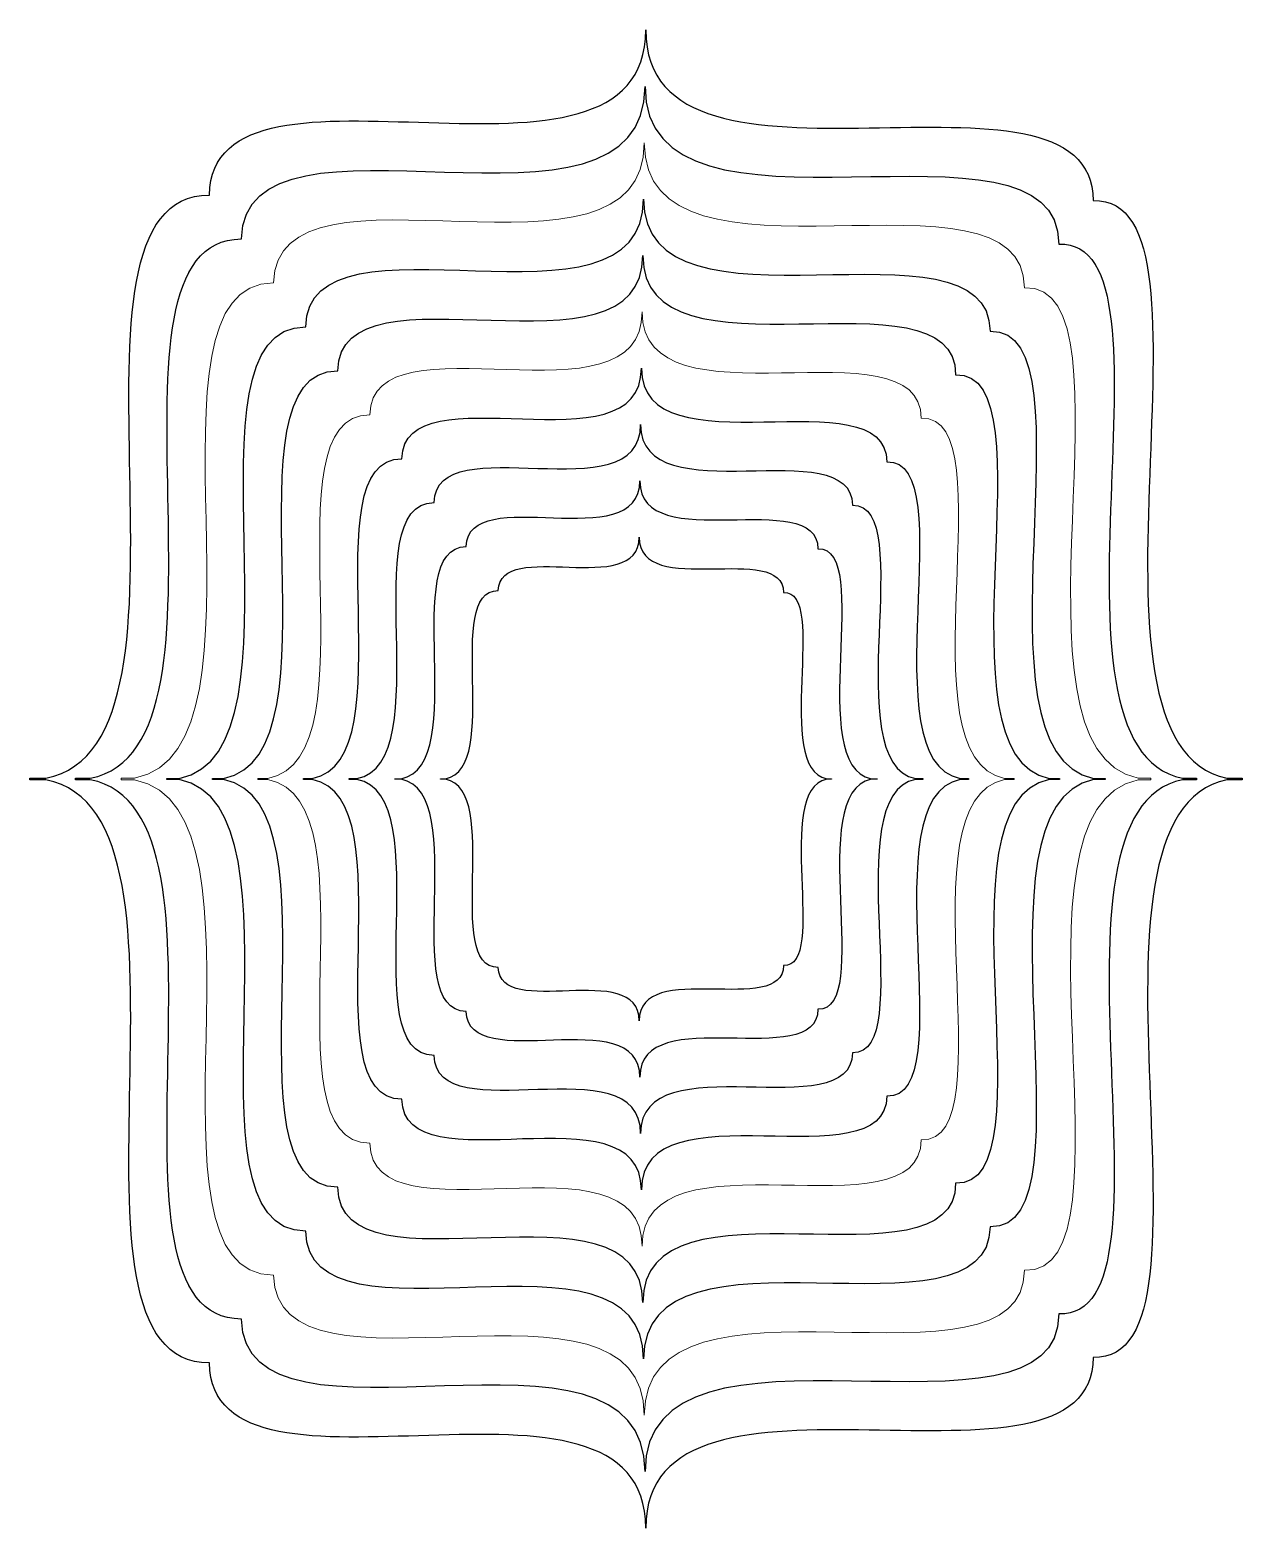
# Model space of a CAD drawing. Header units: centimetres. Extents: x -7.3 to 7.3, y -9 to 9.
import ezdxf

# ---------------------------------------------------------------- set-up
doc = ezdxf.new("R2010")
doc.units = ezdxf.units.CM
doc.header["$MEASUREMENT"] = 0
doc.layers.add('Layer 1', color=7, linetype='Continuous')

msp = doc.modelspace()

# ---------------------------------------------------------------- linework, layer by layer
at = {"layer": 'Layer 1', "color": 78}
for points, knots in [([(0.11742, 9.03988), (0.11742, 6.72111), (-5.11096, 9.03999), (-5.15064, 7.0476), (-5.15064, 7.0476), (-5.15064, 7.0476), (-5.15064, 7.0476), (-5.15064, 7.0476), (-5.15064, 7.0476), (-7.21601, 7.0476), (-4.9869, 0.42395), (-7.12483, 0.00997), (-7.12483, 0.00997), (-7.12483, 0.00997), (-7.12483, 0.00997), (-7.12483, 0.00997), (-7.12483, 0.00997), (-7.12483, 0.00997), (-7.31652, 0.00997), (-7.31652, 0.00997), (-7.31652, 0.00997), (-7.31652, 0.00997), (-7.31652, 0.00997), (-7.31652, 0.00997), (-7.31652, 0.00997), (-7.31652, 0.00997), (-7.31652, -0.00998), (-7.31652, -0.00998), (-7.31652, -0.00998), (-7.31652, -0.00998), (-7.31652, -0.00998), (-7.31652, -0.00998), (-7.31652, -0.00998), (-7.31652, -0.00998), (-7.12483, -0.00998), (-7.12483, -0.00998), (-7.12483, -0.00998), (-7.12483, -0.00998), (-7.12483, -0.00998), (-7.12483, -0.00998), (-7.12483, -0.00998), (-4.9869, -0.42395), (-7.21601, -7.04761), (-5.15064, -7.04761), (-5.15064, -7.04761), (-5.15064, -7.04761), (-5.15064, -7.04761), (-5.15064, -7.04761), (-5.15064, -7.04761), (-5.11096, -9.04), (0.11742, -6.72112), (0.11742, -9.03989), (0.11742, -9.03989), (0.11742, -9.03989), (0.11742, -9.03989), (0.11742, -9.03989), (0.11742, -9.03989), (0.11742, -6.69893), (5.50676, -8.91471), (5.5203, -6.98001), (5.5203, -6.98001), (5.52031, -6.98001), (5.52031, -6.98001), (5.52032, -6.98001), (5.52032, -6.98001), (7.21693, -7.04539), (5.10071, -0.42388), (7.134, -0.00997), (7.134, -0.00997), (7.134, -0.00997), (7.134, -0.00997), (7.13401, -0.00997), (7.13401, -0.00997), (7.13542, -0.00997), (7.31609, -0.00997), (7.31609, -0.00997), (7.31609, -0.00997), (7.31609, -0.00997), (7.31609, -0.00997), (7.31609, -0.00996), (7.31609, -0.00996), (7.31609, -0.00936), (7.31609, 0.00997), (7.31609, 0.00997), (7.31609, 0.00997), (7.31609, 0.00997), (7.31609, 0.00997), (7.31608, 0.00997), (7.31608, 0.00997), (7.31467, 0.00997), (7.134, 0.00997), (7.134, 0.00997), (7.134, 0.00997), (7.134, 0.00997), (7.13399, 0.00997), (7.13399, 0.00997), (7.13399, 0.00997), (5.10072, 0.4239), (7.21695, 7.04543), (5.52031, 6.98), (5.52031, 6.98), (5.52031, 6.98), (5.52031, 6.98), (5.52031, 6.98), (5.52031, 6.98), (5.50678, 8.9147), (0.11743, 6.69892), (0.11743, 9.03987), (0.11743, 9.03987), (0.11743, 9.03987), (0.11743, 9.03987), (0.11743, 9.03987), (0.11743, 9.03987), (0.11743, 9.03987), (0.11742, 9.03988), (0.11742, 9.03988)], [0, 0, 0, 0, 0.03333333, 0.03333333, 0.03333333, 0.03333333, 0.06666667, 0.06666667, 0.06666667, 0.06666667, 0.1, 0.1, 0.1, 0.1, 0.13333333, 0.13333333, 0.13333333, 0.13333333, 0.16666667, 0.16666667, 0.16666667, 0.16666667, 0.2, 0.2, 0.2, 0.2, 0.23333333, 0.23333333, 0.23333333, 0.23333333, 0.26666667, 0.26666667, 0.26666667, 0.26666667, 0.3, 0.3, 0.3, 0.3, 0.33333333, 0.33333333, 0.33333333, 0.33333333, 0.36666667, 0.36666667, 0.36666667, 0.36666667, 0.4, 0.4, 0.4, 0.4, 0.43333333, 0.43333333, 0.43333333, 0.43333333, 0.46666667, 0.46666667, 0.46666667, 0.46666667, 0.5, 0.5, 0.5, 0.5, 0.53333333, 0.53333333, 0.53333333, 0.53333333, 0.56666667, 0.56666667, 0.56666667, 0.56666667, 0.6, 0.6, 0.6, 0.6, 0.63333333, 0.63333333, 0.63333333, 0.63333333, 0.66666667, 0.66666667, 0.66666667, 0.66666667, 0.7, 0.7, 0.7, 0.7, 0.73333333, 0.73333333, 0.73333333, 0.73333333, 0.76666667, 0.76666667, 0.76666667, 0.76666667, 0.8, 0.8, 0.8, 0.8, 0.83333333, 0.83333333, 0.83333333, 0.83333333, 0.86666667, 0.86666667, 0.86666667, 0.86666667, 0.9, 0.9, 0.9, 0.9, 0.93333333, 0.93333333, 0.93333333, 0.93333333, 1, 1, 1, 1]), ([(0.11742, 9.03988), (0.11742, 9.03988), (0.11742, 9.03988), (0.11742, 9.03988), (0.11742, 9.03988), (0.11742, 9.03988), (0.11742, 9.03988), (0.11742, 9.03988)], [0, 0, 0, 0, 0.33333333, 0.33333333, 0.33333333, 0.33333333, 1, 1, 1, 1])]:
    msp.add_open_spline(points, degree=3, knots=knots, dxfattribs=at)
at = {"layer": 'Layer 1', "lineweight": 13}
for points, knots in [([(0.11742, 9.03988), (0.11742, 6.72111), (-5.11096, 9.03999), (-5.15064, 7.0476), (-5.15064, 7.0476), (-5.15064, 7.0476), (-5.15064, 7.0476), (-5.15064, 7.0476), (-5.15064, 7.0476), (-7.21601, 7.0476), (-4.9869, 0.42395), (-7.12483, 0.00997), (-7.12483, 0.00997), (-7.12483, 0.00997), (-7.12483, 0.00997), (-7.12483, 0.00997), (-7.12483, 0.00997), (-7.12483, 0.00997), (-7.31652, 0.00997), (-7.31652, 0.00997), (-7.31652, 0.00997), (-7.31652, 0.00997), (-7.31652, 0.00997), (-7.31652, 0.00997), (-7.31652, 0.00997), (-7.31652, 0.00997), (-7.31652, -0.00998), (-7.31652, -0.00998), (-7.31652, -0.00998), (-7.31652, -0.00998), (-7.31652, -0.00998), (-7.31652, -0.00998), (-7.31652, -0.00998), (-7.31652, -0.00998), (-7.12483, -0.00998), (-7.12483, -0.00998), (-7.12483, -0.00998), (-7.12483, -0.00998), (-7.12483, -0.00998), (-7.12483, -0.00998), (-7.12483, -0.00998), (-4.9869, -0.42395), (-7.21601, -7.04761), (-5.15064, -7.04761), (-5.15064, -7.04761), (-5.15064, -7.04761), (-5.15064, -7.04761), (-5.15064, -7.04761), (-5.15064, -7.04761), (-5.11096, -9.04), (0.11742, -6.72112), (0.11742, -9.03989), (0.11742, -9.03989), (0.11742, -9.03989), (0.11742, -9.03989), (0.11742, -9.03989), (0.11742, -9.03989), (0.11742, -6.69893), (5.50676, -8.91471), (5.5203, -6.98001), (5.5203, -6.98001), (5.52031, -6.98001), (5.52031, -6.98001), (5.52032, -6.98001), (5.52032, -6.98001), (7.21693, -7.04539), (5.10071, -0.42388), (7.134, -0.00997), (7.134, -0.00997), (7.134, -0.00997), (7.134, -0.00997), (7.13401, -0.00997), (7.13401, -0.00997), (7.13542, -0.00997), (7.31609, -0.00997), (7.31609, -0.00997), (7.31609, -0.00997), (7.31609, -0.00997), (7.31609, -0.00997), (7.31609, -0.00996), (7.31609, -0.00996), (7.31609, -0.00936), (7.31609, 0.00997), (7.31609, 0.00997), (7.31609, 0.00997), (7.31609, 0.00997), (7.31609, 0.00997), (7.31608, 0.00997), (7.31608, 0.00997), (7.31467, 0.00997), (7.134, 0.00997), (7.134, 0.00997), (7.134, 0.00997), (7.134, 0.00997), (7.13399, 0.00997), (7.13399, 0.00997), (7.13399, 0.00997), (5.10072, 0.4239), (7.21695, 7.04543), (5.52031, 6.98), (5.52031, 6.98), (5.52031, 6.98), (5.52031, 6.98), (5.52031, 6.98), (5.52031, 6.98), (5.50678, 8.9147), (0.11743, 6.69892), (0.11743, 9.03987), (0.11743, 9.03987), (0.11743, 9.03987), (0.11743, 9.03987), (0.11743, 9.03987)], [0, 0, 0, 0, 0.03448276, 0.03448276, 0.03448276, 0.03448276, 0.06896552, 0.06896552, 0.06896552, 0.06896552, 0.10344828, 0.10344828, 0.10344828, 0.10344828, 0.13793103, 0.13793103, 0.13793103, 0.13793103, 0.17241379, 0.17241379, 0.17241379, 0.17241379, 0.20689655, 0.20689655, 0.20689655, 0.20689655, 0.24137931, 0.24137931, 0.24137931, 0.24137931, 0.27586207, 0.27586207, 0.27586207, 0.27586207, 0.31034483, 0.31034483, 0.31034483, 0.31034483, 0.34482759, 0.34482759, 0.34482759, 0.34482759, 0.37931034, 0.37931034, 0.37931034, 0.37931034, 0.4137931, 0.4137931, 0.4137931, 0.4137931, 0.44827586, 0.44827586, 0.44827586, 0.44827586, 0.48275862, 0.48275862, 0.48275862, 0.48275862, 0.51724138, 0.51724138, 0.51724138, 0.51724138, 0.55172414, 0.55172414, 0.55172414, 0.55172414, 0.5862069, 0.5862069, 0.5862069, 0.5862069, 0.62068966, 0.62068966, 0.62068966, 0.62068966, 0.65517241, 0.65517241, 0.65517241, 0.65517241, 0.68965517, 0.68965517, 0.68965517, 0.68965517, 0.72413793, 0.72413793, 0.72413793, 0.72413793, 0.75862069, 0.75862069, 0.75862069, 0.75862069, 0.79310345, 0.79310345, 0.79310345, 0.79310345, 0.82758621, 0.82758621, 0.82758621, 0.82758621, 0.86206897, 0.86206897, 0.86206897, 0.86206897, 0.89655172, 0.89655172, 0.89655172, 0.89655172, 0.93103448, 0.93103448, 0.93103448, 0.93103448, 1, 1, 1, 1]), ([(0.11742, 9.03988), (0.11742, 9.03988), (0.11742, 9.03988), (0.11742, 9.03988), (0.11742, 9.03988), (0.11742, 9.03988), (0.11742, 9.03988), (0.11742, 9.03988)], [0, 0, 0, 0, 0.33333333, 0.33333333, 0.33333333, 0.33333333, 1, 1, 1, 1]), ([(0.10857, 8.35961), (0.10857, 6.21533), (-4.72636, 8.35972), (-4.76306, 6.51725), (-4.76306, 6.51725), (-4.76306, 6.51725), (-4.76306, 6.51725), (-4.76306, 6.51725), (-4.76306, 6.51725), (-6.673, 6.51725), (-4.61164, 0.39204), (-6.58868, 0.00922), (-6.58868, 0.00922), (-6.58868, 0.00922), (-6.58868, 0.00922), (-6.58868, 0.00922), (-6.58868, 0.00922), (-6.58879, 0.00922), (-6.76595, 0.00922), (-6.76595, 0.00922), (-6.76595, 0.00922), (-6.76595, 0.00922), (-6.76595, 0.00922), (-6.76595, 0.00922), (-6.76595, 0.00922), (-6.76595, 0.00917), (-6.76595, -0.00922), (-6.76595, -0.00922), (-6.76595, -0.00922), (-6.76595, -0.00922), (-6.76595, -0.00922), (-6.76595, -0.00922), (-6.76595, -0.00922), (-6.76584, -0.00922), (-6.58868, -0.00922), (-6.58868, -0.00922), (-6.58868, -0.00922), (-6.58868, -0.00922), (-6.58868, -0.00922), (-6.58868, -0.00922), (-6.58868, -0.00922), (-4.61164, -0.39204), (-6.673, -6.51725), (-4.76306, -6.51725), (-4.76306, -6.51725), (-4.76306, -6.51725), (-4.76306, -6.51725), (-4.76306, -6.51725), (-4.76306, -6.51725), (-4.72636, -8.3597), (0.10857, -6.21533), (0.10857, -8.35961), (0.10857, -8.35961), (0.10857, -8.35961), (0.10857, -8.35961), (0.10857, -8.35961), (0.10857, -8.35961), (0.10857, -6.19482), (5.09236, -8.24385), (5.10487, -6.45475), (5.10487, -6.45475), (5.10488, -6.45475), (5.10488, -6.45475), (5.10489, -6.45475), (5.10489, -6.45475), (6.67383, -6.51521), (4.71686, -0.39198), (6.59714, -0.00922), (6.59714, -0.00922), (6.59714, -0.00922), (6.59714, -0.00922), (6.59715, -0.00922), (6.59715, -0.00922), (6.5984, -0.00922), (6.76553, -0.00922), (6.76553, -0.00922), (6.76553, -0.00922), (6.76553, -0.00922), (6.76553, -0.00922), (6.76553, -0.00921), (6.76553, -0.00921), (6.76553, -0.00867), (6.76553, 0.00922), (6.76553, 0.00922), (6.76553, 0.00922), (6.76553, 0.00922), (6.76553, 0.00922), (6.76552, 0.00922), (6.76552, 0.00922), (6.76426, 0.00922), (6.59714, 0.00922), (6.59714, 0.00922), (6.59714, 0.00922), (6.59714, 0.00922), (6.59713, 0.00922), (6.59713, 0.00922), (6.59713, 0.00922), (4.71687, 0.392), (6.67384, 6.51525), (5.10488, 6.45474), (5.10488, 6.45474), (5.10488, 6.45474), (5.10488, 6.45474), (5.10488, 6.45474), (5.10488, 6.45474), (5.09236, 8.24384), (0.10858, 6.19481), (0.10858, 8.3596), (0.10858, 8.3596), (0.10858, 8.3596), (0.10858, 8.3596), (0.10858, 8.3596)], [0, 0, 0, 0, 0.03448276, 0.03448276, 0.03448276, 0.03448276, 0.06896552, 0.06896552, 0.06896552, 0.06896552, 0.10344828, 0.10344828, 0.10344828, 0.10344828, 0.13793103, 0.13793103, 0.13793103, 0.13793103, 0.17241379, 0.17241379, 0.17241379, 0.17241379, 0.20689655, 0.20689655, 0.20689655, 0.20689655, 0.24137931, 0.24137931, 0.24137931, 0.24137931, 0.27586207, 0.27586207, 0.27586207, 0.27586207, 0.31034483, 0.31034483, 0.31034483, 0.31034483, 0.34482759, 0.34482759, 0.34482759, 0.34482759, 0.37931034, 0.37931034, 0.37931034, 0.37931034, 0.4137931, 0.4137931, 0.4137931, 0.4137931, 0.44827586, 0.44827586, 0.44827586, 0.44827586, 0.48275862, 0.48275862, 0.48275862, 0.48275862, 0.51724138, 0.51724138, 0.51724138, 0.51724138, 0.55172414, 0.55172414, 0.55172414, 0.55172414, 0.5862069, 0.5862069, 0.5862069, 0.5862069, 0.62068966, 0.62068966, 0.62068966, 0.62068966, 0.65517241, 0.65517241, 0.65517241, 0.65517241, 0.68965517, 0.68965517, 0.68965517, 0.68965517, 0.72413793, 0.72413793, 0.72413793, 0.72413793, 0.75862069, 0.75862069, 0.75862069, 0.75862069, 0.79310345, 0.79310345, 0.79310345, 0.79310345, 0.82758621, 0.82758621, 0.82758621, 0.82758621, 0.86206897, 0.86206897, 0.86206897, 0.86206897, 0.89655172, 0.89655172, 0.89655172, 0.89655172, 0.93103448, 0.93103448, 0.93103448, 0.93103448, 1, 1, 1, 1]), ([(0.10857, 8.35961), (0.10857, 8.35961), (0.10857, 8.35961), (0.10857, 8.35961), (0.10857, 8.35961), (0.10857, 8.35961), (0.10857, 8.35961), (0.10857, 8.35961)], [0, 0, 0, 0, 0.33333333, 0.33333333, 0.33333333, 0.33333333, 1, 1, 1, 1]), ([(0.09086, 6.99908), (0.09086, 5.20378), (-3.95718, 6.99916), (-3.98791, 5.45657), (-3.98791, 5.45657), (-3.98791, 5.45657), (-3.98791, 5.45657), (-3.98792, 5.45657), (-3.98792, 5.45657), (-5.58701, 5.45656), (-3.86114, 0.32825), (-5.51642, 0.00773), (-5.51642, 0.00773), (-5.51642, 0.00773), (-5.51642, 0.00773), (-5.51642, 0.00773), (-5.51642, 0.00773), (-5.51674, 0.00773), (-5.66483, 0.00773), (-5.66483, 0.00773), (-5.66483, 0.00773), (-5.66483, 0.00773), (-5.66483, 0.00773), (-5.66483, 0.00772), (-5.66483, 0.00772), (-5.66483, 0.00759), (-5.66483, -0.00772), (-5.66483, -0.00772), (-5.66483, -0.00772), (-5.66483, -0.00772), (-5.66483, -0.00772), (-5.66483, -0.00772), (-5.66483, -0.00772), (-5.66451, -0.00772), (-5.51642, -0.00772), (-5.51642, -0.00772), (-5.51642, -0.00772), (-5.51642, -0.00772), (-5.51642, -0.00772), (-5.51641, -0.00772), (-5.51641, -0.00772), (-3.86114, -0.32825), (-5.58701, -5.45656), (-3.98791, -5.45656), (-3.98791, -5.45656), (-3.98791, -5.45656), (-3.98791, -5.45656), (-3.98791, -5.45657), (-3.98791, -5.45657), (-3.95718, -6.99916), (0.09086, -5.20378), (0.09086, -6.99908), (0.09086, -6.99908), (0.09086, -6.99908), (0.09086, -6.99908), (0.09086, -6.99907), (0.09086, -6.99907), (0.09087, -5.18661), (4.26353, -6.90216), (4.274, -5.40423), (4.274, -5.40423), (4.274, -5.40423), (4.27401, -5.40423), (4.27401, -5.40423), (4.27401, -5.40423), (5.58761, -5.45485), (3.94913, -0.32819), (5.52339, -0.00772), (5.52339, -0.00772), (5.52339, -0.00772), (5.52339, -0.00772), (5.5234, -0.00772), (5.5234, -0.00772), (5.52434, -0.00772), (5.66438, -0.00772), (5.66438, -0.00772), (5.66438, -0.00772), (5.66438, -0.00772), (5.66438, -0.00772), (5.66438, -0.00771), (5.66438, -0.00771), (5.66438, -0.00731), (5.66438, 0.00772), (5.66438, 0.00772), (5.66438, 0.00772), (5.66438, 0.00772), (5.66438, 0.00772), (5.66437, 0.00772), (5.66437, 0.00772), (5.66343, 0.00772), (5.52339, 0.00772), (5.52339, 0.00772), (5.52339, 0.00772), (5.52339, 0.00772), (5.52338, 0.00772), (5.52338, 0.00772), (5.52338, 0.00772), (3.94913, 0.3282), (5.58761, 5.45488), (4.27399, 5.40423), (4.27399, 5.40423), (4.27399, 5.40423), (4.27399, 5.40423), (4.27399, 5.40424), (4.27399, 5.40424), (4.2635, 6.90216), (0.09085, 5.18661), (0.09085, 6.99908), (0.09085, 6.99908), (0.09085, 6.99908), (0.09085, 6.99908), (0.09085, 6.99908)], [0, 0, 0, 0, 0.03448276, 0.03448276, 0.03448276, 0.03448276, 0.06896552, 0.06896552, 0.06896552, 0.06896552, 0.10344828, 0.10344828, 0.10344828, 0.10344828, 0.13793103, 0.13793103, 0.13793103, 0.13793103, 0.17241379, 0.17241379, 0.17241379, 0.17241379, 0.20689655, 0.20689655, 0.20689655, 0.20689655, 0.24137931, 0.24137931, 0.24137931, 0.24137931, 0.27586207, 0.27586207, 0.27586207, 0.27586207, 0.31034483, 0.31034483, 0.31034483, 0.31034483, 0.34482759, 0.34482759, 0.34482759, 0.34482759, 0.37931034, 0.37931034, 0.37931034, 0.37931034, 0.4137931, 0.4137931, 0.4137931, 0.4137931, 0.44827586, 0.44827586, 0.44827586, 0.44827586, 0.48275862, 0.48275862, 0.48275862, 0.48275862, 0.51724138, 0.51724138, 0.51724138, 0.51724138, 0.55172414, 0.55172414, 0.55172414, 0.55172414, 0.5862069, 0.5862069, 0.5862069, 0.5862069, 0.62068966, 0.62068966, 0.62068966, 0.62068966, 0.65517241, 0.65517241, 0.65517241, 0.65517241, 0.68965517, 0.68965517, 0.68965517, 0.68965517, 0.72413793, 0.72413793, 0.72413793, 0.72413793, 0.75862069, 0.75862069, 0.75862069, 0.75862069, 0.79310345, 0.79310345, 0.79310345, 0.79310345, 0.82758621, 0.82758621, 0.82758621, 0.82758621, 0.86206897, 0.86206897, 0.86206897, 0.86206897, 0.89655172, 0.89655172, 0.89655172, 0.89655172, 0.93103448, 0.93103448, 0.93103448, 0.93103448, 1, 1, 1, 1]), ([(0.09086, 6.99908), (0.09086, 6.99908), (0.09086, 6.99908), (0.09086, 6.99908), (0.09086, 6.99908), (0.09086, 6.99908), (0.09086, 6.99908), (0.09086, 6.99908)], [0, 0, 0, 0, 0.33333333, 0.33333333, 0.33333333, 0.33333333, 1, 1, 1, 1]), ([(0.08201, 6.31881), (0.08201, 4.698), (-3.57259, 6.31889), (-3.60032, 4.92622), (-3.60032, 4.92622), (-3.60032, 4.92622), (-3.60032, 4.92622), (-3.60033, 4.92622), (-3.60033, 4.92622), (-5.044, 4.92621), (-3.48587, 0.29634), (-4.98026, 0.00697), (-4.98026, 0.00697), (-4.98026, 0.00697), (-4.98026, 0.00697), (-4.98027, 0.00697), (-4.98027, 0.00697), (-4.98069, 0.00697), (-5.11426, 0.00697), (-5.11426, 0.00697), (-5.11426, 0.00697), (-5.11426, 0.00697), (-5.11426, 0.00697), (-5.11426, 0.00696), (-5.11426, 0.00696), (-5.11426, 0.0068), (-5.11426, -0.00697), (-5.11426, -0.00697), (-5.11426, -0.00697), (-5.11426, -0.00697), (-5.11426, -0.00697), (-5.11425, -0.00697), (-5.11425, -0.00697), (-5.11383, -0.00697), (-4.98026, -0.00697), (-4.98026, -0.00697), (-4.98026, -0.00697), (-4.98026, -0.00697), (-4.98026, -0.00697), (-4.98025, -0.00697), (-4.98025, -0.00697), (-3.48587, -0.29635), (-5.04399, -4.92621), (-3.60032, -4.92621), (-3.60032, -4.92621), (-3.60032, -4.92621), (-3.60032, -4.92621), (-3.60032, -4.92622), (-3.60032, -4.92622), (-3.57257, -6.31887), (0.08201, -4.698), (0.08201, -6.3188), (0.08201, -6.3188), (0.08201, -6.3188), (0.08201, -6.3188), (0.08201, -6.31879), (0.08201, -6.31879), (0.08202, -4.68249), (3.84912, -6.2313), (3.85858, -4.87896), (3.85858, -4.87896), (3.85858, -4.87896), (3.85859, -4.87896), (3.85859, -4.87896), (3.85859, -4.87896), (5.04451, -4.92466), (3.56529, -0.29628), (4.98654, -0.00696), (4.98654, -0.00696), (4.98654, -0.00696), (4.98654, -0.00696), (4.98654, -0.00696), (4.98654, -0.00696), (4.98733, -0.00696), (5.11381, -0.00696), (5.11381, -0.00696), (5.11381, -0.00696), (5.11381, -0.00696), (5.11381, -0.00696), (5.11381, -0.00695), (5.11381, -0.00695), (5.11381, -0.00661), (5.11381, 0.00698), (5.11381, 0.00698), (5.11381, 0.00698), (5.11381, 0.00698), (5.11381, 0.00698), (5.11381, 0.00698), (5.11381, 0.00698), (5.11303, 0.00698), (4.98654, 0.00698), (4.98654, 0.00698), (4.98654, 0.00698), (4.98654, 0.00698), (4.98653, 0.00698), (4.98653, 0.00698), (4.98653, 0.00698), (3.56529, 0.29631), (5.04452, 4.92471), (3.85858, 4.87898), (3.85858, 4.87898), (3.85858, 4.87898), (3.85858, 4.87898), (3.85858, 4.87899), (3.85858, 4.87899), (3.84911, 6.23132), (0.08201, 4.68251), (0.08201, 6.31882), (0.08201, 6.31882), (0.08201, 6.31882), (0.08201, 6.31882), (0.08201, 6.31882)], [0, 0, 0, 0, 0.03448276, 0.03448276, 0.03448276, 0.03448276, 0.06896552, 0.06896552, 0.06896552, 0.06896552, 0.10344828, 0.10344828, 0.10344828, 0.10344828, 0.13793103, 0.13793103, 0.13793103, 0.13793103, 0.17241379, 0.17241379, 0.17241379, 0.17241379, 0.20689655, 0.20689655, 0.20689655, 0.20689655, 0.24137931, 0.24137931, 0.24137931, 0.24137931, 0.27586207, 0.27586207, 0.27586207, 0.27586207, 0.31034483, 0.31034483, 0.31034483, 0.31034483, 0.34482759, 0.34482759, 0.34482759, 0.34482759, 0.37931034, 0.37931034, 0.37931034, 0.37931034, 0.4137931, 0.4137931, 0.4137931, 0.4137931, 0.44827586, 0.44827586, 0.44827586, 0.44827586, 0.48275862, 0.48275862, 0.48275862, 0.48275862, 0.51724138, 0.51724138, 0.51724138, 0.51724138, 0.55172414, 0.55172414, 0.55172414, 0.55172414, 0.5862069, 0.5862069, 0.5862069, 0.5862069, 0.62068966, 0.62068966, 0.62068966, 0.62068966, 0.65517241, 0.65517241, 0.65517241, 0.65517241, 0.68965517, 0.68965517, 0.68965517, 0.68965517, 0.72413793, 0.72413793, 0.72413793, 0.72413793, 0.75862069, 0.75862069, 0.75862069, 0.75862069, 0.79310345, 0.79310345, 0.79310345, 0.79310345, 0.82758621, 0.82758621, 0.82758621, 0.82758621, 0.86206897, 0.86206897, 0.86206897, 0.86206897, 0.89655172, 0.89655172, 0.89655172, 0.89655172, 0.93103448, 0.93103448, 0.93103448, 0.93103448, 1, 1, 1, 1]), ([(0.08201, 6.31881), (0.08201, 6.31881), (0.08201, 6.31881), (0.08201, 6.31881), (0.08201, 6.31881), (0.08201, 6.31881), (0.08201, 6.31881), (0.08201, 6.31881)], [0, 0, 0, 0, 0.33333333, 0.33333333, 0.33333333, 0.33333333, 1, 1, 1, 1]), ([(0.0643, 4.95827), (0.0643, 3.68645), (-2.8034, 4.95832), (-2.82517, 3.86553), (-2.82517, 3.86553), (-2.82517, 3.86553), (-2.82518, 3.86553), (-2.82518, 3.86553), (-2.82518, 3.86553), (-3.95799, 3.86551), (-2.73536, 0.23253), (-3.90799, 0.00548), (-3.90799, 0.00548), (-3.90799, 0.00548), (-3.90799, 0.00548), (-3.908, 0.00548), (-3.908, 0.00548), (-3.90864, 0.00548), (-4.01313, 0.00548), (-4.01313, 0.00548), (-4.01313, 0.00548), (-4.01313, 0.00548), (-4.01313, 0.00548), (-4.01313, 0.00547), (-4.01313, 0.00547), (-4.01313, 0.00521), (-4.01313, -0.00546), (-4.01313, -0.00546), (-4.01313, -0.00546), (-4.01313, -0.00546), (-4.01313, -0.00546), (-4.01312, -0.00546), (-4.01312, -0.00546), (-4.01248, -0.00546), (-3.90799, -0.00546), (-3.90799, -0.00546), (-3.90799, -0.00546), (-3.90799, -0.00546), (-3.90798, -0.00546), (-3.90798, -0.00546), (-3.90798, -0.00546), (-2.73537, -0.23254), (-3.958, -3.86551), (-2.82517, -3.86551), (-2.82517, -3.86551), (-2.82517, -3.86551), (-2.82517, -3.86552), (-2.82517, -3.86552), (-2.82517, -3.86552), (-2.80339, -4.95831), (0.0643, -3.68644), (0.0643, -4.95825), (0.0643, -4.95825), (0.0643, -4.95825), (0.0643, -4.95824), (0.0643, -4.95824), (0.0643, -4.95824), (0.06432, -3.67427), (3.02029, -4.88959), (3.02771, -3.82844), (3.02771, -3.82844), (3.02771, -3.82844), (3.02771, -3.82844), (3.02772, -3.82844), (3.02772, -3.82844), (3.9583, -3.86431), (2.79757, -0.23248), (3.91281, -0.00546), (3.91281, -0.00546), (3.91281, -0.00546), (3.91281, -0.00546), (3.91281, -0.00546), (3.91281, -0.00546), (3.91328, -0.00546), (4.01268, -0.00546), (4.01268, -0.00546), (4.01268, -0.00546), (4.01268, -0.00546), (4.01268, -0.00546), (4.01268, -0.00546), (4.01268, -0.00546), (4.01268, -0.00525), (4.01268, 0.00547), (4.01268, 0.00547), (4.01268, 0.00547), (4.01268, 0.00547), (4.01268, 0.00547), (4.01268, 0.00547), (4.01268, 0.00547), (4.01221, 0.00547), (3.91281, 0.00547), (3.91281, 0.00547), (3.91281, 0.00547), (3.91281, 0.00547), (3.91281, 0.00547), (3.91281, 0.00547), (3.91281, 0.00547), (2.79758, 0.2325), (3.95831, 3.86434), (3.02772, 3.82845), (3.02772, 3.82845), (3.02772, 3.82845), (3.02772, 3.82846), (3.02772, 3.82846), (3.02772, 3.82846), (3.02028, 4.8896), (0.06431, 3.67428), (0.06431, 4.95827), (0.06431, 4.95827), (0.06431, 4.95827), (0.06431, 4.95827), (0.06431, 4.95827)], [0, 0, 0, 0, 0.03448276, 0.03448276, 0.03448276, 0.03448276, 0.06896552, 0.06896552, 0.06896552, 0.06896552, 0.10344828, 0.10344828, 0.10344828, 0.10344828, 0.13793103, 0.13793103, 0.13793103, 0.13793103, 0.17241379, 0.17241379, 0.17241379, 0.17241379, 0.20689655, 0.20689655, 0.20689655, 0.20689655, 0.24137931, 0.24137931, 0.24137931, 0.24137931, 0.27586207, 0.27586207, 0.27586207, 0.27586207, 0.31034483, 0.31034483, 0.31034483, 0.31034483, 0.34482759, 0.34482759, 0.34482759, 0.34482759, 0.37931034, 0.37931034, 0.37931034, 0.37931034, 0.4137931, 0.4137931, 0.4137931, 0.4137931, 0.44827586, 0.44827586, 0.44827586, 0.44827586, 0.48275862, 0.48275862, 0.48275862, 0.48275862, 0.51724138, 0.51724138, 0.51724138, 0.51724138, 0.55172414, 0.55172414, 0.55172414, 0.55172414, 0.5862069, 0.5862069, 0.5862069, 0.5862069, 0.62068966, 0.62068966, 0.62068966, 0.62068966, 0.65517241, 0.65517241, 0.65517241, 0.65517241, 0.68965517, 0.68965517, 0.68965517, 0.68965517, 0.72413793, 0.72413793, 0.72413793, 0.72413793, 0.75862069, 0.75862069, 0.75862069, 0.75862069, 0.79310345, 0.79310345, 0.79310345, 0.79310345, 0.82758621, 0.82758621, 0.82758621, 0.82758621, 0.86206897, 0.86206897, 0.86206897, 0.86206897, 0.89655172, 0.89655172, 0.89655172, 0.89655172, 0.93103448, 0.93103448, 0.93103448, 0.93103448, 1, 1, 1, 1]), ([(0.0643, 4.95827), (0.0643, 4.95827), (0.0643, 4.95827), (0.0643, 4.95827), (0.0643, 4.95827), (0.0643, 4.95827), (0.0643, 4.95827), (0.0643, 4.95827)], [0, 0, 0, 0, 0.33333333, 0.33333333, 0.33333333, 0.33333333, 1, 1, 1, 1]), ([(0.05545, 4.278), (0.05545, 3.18067), (-2.41881, 4.27805), (-2.43759, 3.33518), (-2.43759, 3.33518), (-2.43759, 3.33518), (-2.4376, 3.33518), (-2.4376, 3.33518), (-2.4376, 3.33518), (-3.41499, 3.33515), (-2.3601, 0.20063), (-3.37185, 0.00472), (-3.37185, 0.00472), (-3.37185, 0.00472), (-3.37185, 0.00472), (-3.37186, 0.00472), (-3.37186, 0.00472), (-3.3726, 0.00472), (-3.46257, 0.00472), (-3.46257, 0.00472), (-3.46257, 0.00472), (-3.46257, 0.00472), (-3.46257, 0.00472), (-3.46257, 0.00471), (-3.46257, 0.00471), (-3.46257, 0.00442), (-3.46257, -0.00471), (-3.46257, -0.00471), (-3.46257, -0.00471), (-3.46257, -0.00471), (-3.46257, -0.00471), (-3.46256, -0.00471), (-3.46256, -0.00471), (-3.46182, -0.00471), (-3.37185, -0.00471), (-3.37185, -0.00471), (-3.37185, -0.00471), (-3.37185, -0.00471), (-3.37184, -0.00471), (-3.37184, -0.00471), (-3.37184, -0.00471), (-2.36011, -0.20064), (-3.415, -3.33517), (-2.43759, -3.33517), (-2.43759, -3.33517), (-2.43759, -3.33517), (-2.43759, -3.33518), (-2.43759, -3.33518), (-2.43759, -3.33518), (-2.41879, -4.27803), (0.05545, -3.18067), (0.05545, -4.27799), (0.05545, -4.27799), (0.05545, -4.27798), (0.05545, -4.27798), (0.05545, -4.27798), (0.05545, -4.27798), (0.05547, -3.17018), (2.60588, -4.21875), (2.61229, -3.30319), (2.61229, -3.30319), (2.61229, -3.30319), (2.61229, -3.30319), (2.61229, -3.30319), (2.61229, -3.30319), (3.4152, -3.33414), (2.41372, -0.20059), (3.37594, -0.00472), (3.37594, -0.00472), (3.37594, -0.00472), (3.37594, -0.00472), (3.37594, -0.00472), (3.37594, -0.00472), (3.37625, -0.00472), (3.46211, -0.00472), (3.46211, -0.00472), (3.46211, -0.00472), (3.46211, -0.00472), (3.46211, -0.00472), (3.46211, -0.00472), (3.46211, -0.00472), (3.46211, -0.00459), (3.46211, 0.00472), (3.46211, 0.00472), (3.46211, 0.00472), (3.46211, 0.00472), (3.46211, 0.00472), (3.46211, 0.00472), (3.46211, 0.00472), (3.4618, 0.00472), (3.37594, 0.00472), (3.37594, 0.00472), (3.37594, 0.00472), (3.37594, 0.00472), (3.37594, 0.00472), (3.37594, 0.00472), (3.37594, 0.00472), (2.41372, 0.2006), (3.4152, 3.33415), (2.61228, 3.30319), (2.61228, 3.30319), (2.61228, 3.30319), (2.61228, 3.3032), (2.61228, 3.3032), (2.61228, 3.3032), (2.60585, 4.21875), (0.05544, 3.17017), (0.05544, 4.278), (0.05544, 4.278), (0.05544, 4.278), (0.05544, 4.278), (0.05544, 4.278)], [0, 0, 0, 0, 0.03448276, 0.03448276, 0.03448276, 0.03448276, 0.06896552, 0.06896552, 0.06896552, 0.06896552, 0.10344828, 0.10344828, 0.10344828, 0.10344828, 0.13793103, 0.13793103, 0.13793103, 0.13793103, 0.17241379, 0.17241379, 0.17241379, 0.17241379, 0.20689655, 0.20689655, 0.20689655, 0.20689655, 0.24137931, 0.24137931, 0.24137931, 0.24137931, 0.27586207, 0.27586207, 0.27586207, 0.27586207, 0.31034483, 0.31034483, 0.31034483, 0.31034483, 0.34482759, 0.34482759, 0.34482759, 0.34482759, 0.37931034, 0.37931034, 0.37931034, 0.37931034, 0.4137931, 0.4137931, 0.4137931, 0.4137931, 0.44827586, 0.44827586, 0.44827586, 0.44827586, 0.48275862, 0.48275862, 0.48275862, 0.48275862, 0.51724138, 0.51724138, 0.51724138, 0.51724138, 0.55172414, 0.55172414, 0.55172414, 0.55172414, 0.5862069, 0.5862069, 0.5862069, 0.5862069, 0.62068966, 0.62068966, 0.62068966, 0.62068966, 0.65517241, 0.65517241, 0.65517241, 0.65517241, 0.68965517, 0.68965517, 0.68965517, 0.68965517, 0.72413793, 0.72413793, 0.72413793, 0.72413793, 0.75862069, 0.75862069, 0.75862069, 0.75862069, 0.79310345, 0.79310345, 0.79310345, 0.79310345, 0.82758621, 0.82758621, 0.82758621, 0.82758621, 0.86206897, 0.86206897, 0.86206897, 0.86206897, 0.89655172, 0.89655172, 0.89655172, 0.89655172, 0.93103448, 0.93103448, 0.93103448, 0.93103448, 1, 1, 1, 1]), ([(0.05545, 4.278), (0.05545, 4.278), (0.05545, 4.278), (0.05545, 4.278), (0.05545, 4.278), (0.05545, 4.278), (0.05545, 4.278), (0.05545, 4.278)], [0, 0, 0, 0, 0.33333333, 0.33333333, 0.33333333, 0.33333333, 1, 1, 1, 1]), ([(0.0466, 3.59773), (0.0466, 2.67489), (-2.03421, 3.59778), (-2.05, 2.80483), (-2.05, 2.80483), (-2.05001, 2.80483), (-2.05001, 2.80483), (-2.05001, 2.80483), (-2.05001, 2.80483), (-2.87197, 2.8048), (-1.98483, 0.16872), (-2.83569, 0.00397), (-2.83569, 0.00397), (-2.83569, 0.00397), (-2.83569, 0.00397), (-2.8357, 0.00397), (-2.8357, 0.00397), (-2.83654, 0.00397), (-2.91198, 0.00397), (-2.91198, 0.00397), (-2.91198, 0.00397), (-2.91198, 0.00397), (-2.91198, 0.00396), (-2.91198, 0.00395), (-2.91198, 0.00395), (-2.91198, 0.00361), (-2.91198, -0.00397), (-2.91198, -0.00397), (-2.91198, -0.00397), (-2.91198, -0.00397), (-2.91198, -0.00397), (-2.91197, -0.00397), (-2.91197, -0.00397), (-2.91112, -0.00397), (-2.83569, -0.00397), (-2.83569, -0.00397), (-2.83569, -0.00397), (-2.83569, -0.00397), (-2.83568, -0.00397), (-2.83568, -0.00397), (-2.83568, -0.00397), (-1.98484, -0.16875), (-2.87198, -2.80483), (-2.05, -2.80483), (-2.05, -2.80483), (-2.05, -2.80484), (-2.05, -2.80484), (-2.05, -2.80484), (-2.05, -2.80484), (-2.03418, -3.59776), (0.0466, -2.67489), (0.0466, -3.59773), (0.0466, -3.59773), (0.0466, -3.59772), (0.0466, -3.59772), (0.0466, -3.59771), (0.0466, -3.59771), (0.04662, -2.66607), (2.19147, -3.5479), (2.19686, -2.77793), (2.19686, -2.77793), (2.19686, -2.77793), (2.19686, -2.77793), (2.19686, -2.77793), (2.19686, -2.77793), (2.8721, -2.80396), (2.02987, -0.1687), (2.83908, -0.00397), (2.83908, -0.00397), (2.83908, -0.00397), (2.83908, -0.00397), (2.83908, -0.00397), (2.83908, -0.00397), (2.83924, -0.00397), (2.91155, -0.00397), (2.91155, -0.00397), (2.91155, -0.00397), (2.91155, -0.00397), (2.91155, -0.00397), (2.91155, -0.00397), (2.91155, -0.00397), (2.91155, -0.00389), (2.91155, 0.00397), (2.91155, 0.00397), (2.91155, 0.00397), (2.91155, 0.00397), (2.91155, 0.00397), (2.91155, 0.00397), (2.91155, 0.00397), (2.91139, 0.00397), (2.83908, 0.00397), (2.83908, 0.00397), (2.83908, 0.00397), (2.83908, 0.00397), (2.83908, 0.00397), (2.83908, 0.00397), (2.83908, 0.00397), (2.02986, 0.1687), (2.87209, 2.80397), (2.19685, 2.77793), (2.19685, 2.77793), (2.19685, 2.77793), (2.19685, 2.77794), (2.19685, 2.77794), (2.19685, 2.77794), (2.19144, 3.5479), (0.04659, 2.66607), (0.04659, 3.59772), (0.04659, 3.59772), (0.04659, 3.59772), (0.04659, 3.59772), (0.04659, 3.59772)], [0, 0, 0, 0, 0.03448276, 0.03448276, 0.03448276, 0.03448276, 0.06896552, 0.06896552, 0.06896552, 0.06896552, 0.10344828, 0.10344828, 0.10344828, 0.10344828, 0.13793103, 0.13793103, 0.13793103, 0.13793103, 0.17241379, 0.17241379, 0.17241379, 0.17241379, 0.20689655, 0.20689655, 0.20689655, 0.20689655, 0.24137931, 0.24137931, 0.24137931, 0.24137931, 0.27586207, 0.27586207, 0.27586207, 0.27586207, 0.31034483, 0.31034483, 0.31034483, 0.31034483, 0.34482759, 0.34482759, 0.34482759, 0.34482759, 0.37931034, 0.37931034, 0.37931034, 0.37931034, 0.4137931, 0.4137931, 0.4137931, 0.4137931, 0.44827586, 0.44827586, 0.44827586, 0.44827586, 0.48275862, 0.48275862, 0.48275862, 0.48275862, 0.51724138, 0.51724138, 0.51724138, 0.51724138, 0.55172414, 0.55172414, 0.55172414, 0.55172414, 0.5862069, 0.5862069, 0.5862069, 0.5862069, 0.62068966, 0.62068966, 0.62068966, 0.62068966, 0.65517241, 0.65517241, 0.65517241, 0.65517241, 0.68965517, 0.68965517, 0.68965517, 0.68965517, 0.72413793, 0.72413793, 0.72413793, 0.72413793, 0.75862069, 0.75862069, 0.75862069, 0.75862069, 0.79310345, 0.79310345, 0.79310345, 0.79310345, 0.82758621, 0.82758621, 0.82758621, 0.82758621, 0.86206897, 0.86206897, 0.86206897, 0.86206897, 0.89655172, 0.89655172, 0.89655172, 0.89655172, 0.93103448, 0.93103448, 0.93103448, 0.93103448, 1, 1, 1, 1]), ([(0.0466, 3.59773), (0.0466, 3.59773), (0.0466, 3.59773), (0.0466, 3.59773), (0.0466, 3.59773), (0.0466, 3.59773), (0.0466, 3.59773), (0.0466, 3.59773)], [0, 0, 0, 0, 0.33333333, 0.33333333, 0.33333333, 0.33333333, 1, 1, 1, 1]), ([(0.03775, 2.91746), (0.03775, 2.16912), (-1.64962, 2.91749), (-1.66242, 2.27449), (-1.66242, 2.27449), (-1.66243, 2.27449), (-1.66243, 2.27449), (-1.66244, 2.27449), (-1.66244, 2.27449), (-2.32898, 2.27446), (-1.60959, 0.13682), (-2.29956, 0.00322), (-2.29956, 0.00322), (-2.29956, 0.00322), (-2.29956, 0.00322), (-2.29957, 0.00322), (-2.29957, 0.00322), (-2.30052, 0.00322), (-2.36142, 0.00322), (-2.36142, 0.00322), (-2.36142, 0.00322), (-2.36142, 0.00322), (-2.36142, 0.00321), (-2.36142, 0.0032), (-2.36142, 0.0032), (-2.36142, 0.00282), (-2.36142, -0.00322), (-2.36142, -0.00322), (-2.36142, -0.00322), (-2.36142, -0.00322), (-2.36142, -0.00322), (-2.36141, -0.00322), (-2.36141, -0.00322), (-2.36046, -0.00322), (-2.29956, -0.00322), (-2.29956, -0.00322), (-2.29956, -0.00322), (-2.29955, -0.00322), (-2.29955, -0.00322), (-2.29954, -0.00322), (-2.29954, -0.00322), (-1.60959, -0.13685), (-2.32898, -2.27449), (-1.66242, -2.27449), (-1.66242, -2.27449), (-1.66242, -2.27449), (-1.66242, -2.2745), (-1.66242, -2.2745), (-1.66242, -2.2745), (-1.64959, -2.91748), (0.03775, -2.16912), (0.03775, -2.91746), (0.03775, -2.91746), (0.03775, -2.91745), (0.03775, -2.91745), (0.03775, -2.91744), (0.03775, -2.91744), (0.03778, -2.16197), (1.77706, -2.87705), (1.78143, -2.25267), (1.78143, -2.25267), (1.78143, -2.25267), (1.78143, -2.25267), (1.78143, -2.25267), (1.78143, -2.25267), (2.32899, -2.27379), (1.64601, -0.1368), (2.30222, -0.00322), (2.30222, -0.00322), (2.30222, -0.00322), (2.30222, -0.00322), (2.30222, -0.00322), (2.30222, -0.00322), (2.30222, -0.00322), (2.36099, -0.00322), (2.36099, -0.00322), (2.36099, -0.00322), (2.36099, -0.00322), (2.36099, -0.00322), (2.36099, -0.00322), (2.36099, -0.00322), (2.36099, -0.00322), (2.36099, 0.00322), (2.36099, 0.00322), (2.36099, 0.00322), (2.36099, 0.00322), (2.36099, 0.00322), (2.36099, 0.00322), (2.36099, 0.00322), (2.36099, 0.00322), (2.30222, 0.00322), (2.30222, 0.00322), (2.30222, 0.00322), (2.30222, 0.00322), (2.30222, 0.00322), (2.30222, 0.00322), (2.30222, 0.00322), (1.64601, 0.1368), (2.32899, 2.27379), (1.78143, 2.25267), (1.78143, 2.25267), (1.78143, 2.25267), (1.78143, 2.25268), (1.78143, 2.25268), (1.78143, 2.25268), (1.77704, 2.87704), (0.03775, 2.16196), (0.03775, 2.91745), (0.03775, 2.91745), (0.03775, 2.91745), (0.03775, 2.91745), (0.03775, 2.91745)], [0, 0, 0, 0, 0.03448276, 0.03448276, 0.03448276, 0.03448276, 0.06896552, 0.06896552, 0.06896552, 0.06896552, 0.10344828, 0.10344828, 0.10344828, 0.10344828, 0.13793103, 0.13793103, 0.13793103, 0.13793103, 0.17241379, 0.17241379, 0.17241379, 0.17241379, 0.20689655, 0.20689655, 0.20689655, 0.20689655, 0.24137931, 0.24137931, 0.24137931, 0.24137931, 0.27586207, 0.27586207, 0.27586207, 0.27586207, 0.31034483, 0.31034483, 0.31034483, 0.31034483, 0.34482759, 0.34482759, 0.34482759, 0.34482759, 0.37931034, 0.37931034, 0.37931034, 0.37931034, 0.4137931, 0.4137931, 0.4137931, 0.4137931, 0.44827586, 0.44827586, 0.44827586, 0.44827586, 0.48275862, 0.48275862, 0.48275862, 0.48275862, 0.51724138, 0.51724138, 0.51724138, 0.51724138, 0.55172414, 0.55172414, 0.55172414, 0.55172414, 0.5862069, 0.5862069, 0.5862069, 0.5862069, 0.62068966, 0.62068966, 0.62068966, 0.62068966, 0.65517241, 0.65517241, 0.65517241, 0.65517241, 0.68965517, 0.68965517, 0.68965517, 0.68965517, 0.72413793, 0.72413793, 0.72413793, 0.72413793, 0.75862069, 0.75862069, 0.75862069, 0.75862069, 0.79310345, 0.79310345, 0.79310345, 0.79310345, 0.82758621, 0.82758621, 0.82758621, 0.82758621, 0.86206897, 0.86206897, 0.86206897, 0.86206897, 0.89655172, 0.89655172, 0.89655172, 0.89655172, 0.93103448, 0.93103448, 0.93103448, 0.93103448, 1, 1, 1, 1]), ([(0.03775, 2.91746), (0.03775, 2.91746), (0.03775, 2.91746), (0.03775, 2.91746), (0.03775, 2.91746), (0.03775, 2.91746), (0.03775, 2.91746), (0.03775, 2.91746)], [0, 0, 0, 0, 0.33333333, 0.33333333, 0.33333333, 0.33333333, 1, 1, 1, 1])]:
    msp.add_open_spline(points, degree=3, knots=knots, dxfattribs=at)
at = {"layer": 'Layer 1', "color": 58}
for points, knots in [([(0.10857, 8.35961), (0.10857, 6.21533), (-4.72636, 8.35972), (-4.76306, 6.51725), (-4.76306, 6.51725), (-4.76306, 6.51725), (-4.76306, 6.51725), (-4.76306, 6.51725), (-4.76306, 6.51725), (-6.673, 6.51725), (-4.61164, 0.39204), (-6.58868, 0.00922), (-6.58868, 0.00922), (-6.58868, 0.00922), (-6.58868, 0.00922), (-6.58868, 0.00922), (-6.58868, 0.00922), (-6.58879, 0.00922), (-6.76595, 0.00922), (-6.76595, 0.00922), (-6.76595, 0.00922), (-6.76595, 0.00922), (-6.76595, 0.00922), (-6.76595, 0.00922), (-6.76595, 0.00922), (-6.76595, 0.00917), (-6.76595, -0.00922), (-6.76595, -0.00922), (-6.76595, -0.00922), (-6.76595, -0.00922), (-6.76595, -0.00922), (-6.76595, -0.00922), (-6.76595, -0.00922), (-6.76584, -0.00922), (-6.58868, -0.00922), (-6.58868, -0.00922), (-6.58868, -0.00922), (-6.58868, -0.00922), (-6.58868, -0.00922), (-6.58868, -0.00922), (-6.58868, -0.00922), (-4.61164, -0.39204), (-6.673, -6.51725), (-4.76306, -6.51725), (-4.76306, -6.51725), (-4.76306, -6.51725), (-4.76306, -6.51725), (-4.76306, -6.51725), (-4.76306, -6.51725), (-4.72636, -8.3597), (0.10857, -6.21533), (0.10857, -8.35961), (0.10857, -8.35961), (0.10857, -8.35961), (0.10857, -8.35961), (0.10857, -8.35961), (0.10857, -8.35961), (0.10857, -6.19482), (5.09236, -8.24385), (5.10487, -6.45475), (5.10487, -6.45475), (5.10488, -6.45475), (5.10488, -6.45475), (5.10489, -6.45475), (5.10489, -6.45475), (6.67383, -6.51521), (4.71686, -0.39198), (6.59714, -0.00922), (6.59714, -0.00922), (6.59714, -0.00922), (6.59714, -0.00922), (6.59715, -0.00922), (6.59715, -0.00922), (6.5984, -0.00922), (6.76553, -0.00922), (6.76553, -0.00922), (6.76553, -0.00922), (6.76553, -0.00922), (6.76553, -0.00922), (6.76553, -0.00921), (6.76553, -0.00921), (6.76553, -0.00867), (6.76553, 0.00922), (6.76553, 0.00922), (6.76553, 0.00922), (6.76553, 0.00922), (6.76553, 0.00922), (6.76552, 0.00922), (6.76552, 0.00922), (6.76426, 0.00922), (6.59714, 0.00922), (6.59714, 0.00922), (6.59714, 0.00922), (6.59714, 0.00922), (6.59713, 0.00922), (6.59713, 0.00922), (6.59713, 0.00922), (4.71687, 0.392), (6.67384, 6.51525), (5.10488, 6.45474), (5.10488, 6.45474), (5.10488, 6.45474), (5.10488, 6.45474), (5.10488, 6.45474), (5.10488, 6.45474), (5.09236, 8.24384), (0.10858, 6.19481), (0.10858, 8.3596), (0.10858, 8.3596), (0.10858, 8.3596), (0.10858, 8.3596), (0.10858, 8.3596), (0.10858, 8.3596), (0.10858, 8.3596), (0.10857, 8.35961), (0.10857, 8.35961)], [0, 0, 0, 0, 0.03333333, 0.03333333, 0.03333333, 0.03333333, 0.06666667, 0.06666667, 0.06666667, 0.06666667, 0.1, 0.1, 0.1, 0.1, 0.13333333, 0.13333333, 0.13333333, 0.13333333, 0.16666667, 0.16666667, 0.16666667, 0.16666667, 0.2, 0.2, 0.2, 0.2, 0.23333333, 0.23333333, 0.23333333, 0.23333333, 0.26666667, 0.26666667, 0.26666667, 0.26666667, 0.3, 0.3, 0.3, 0.3, 0.33333333, 0.33333333, 0.33333333, 0.33333333, 0.36666667, 0.36666667, 0.36666667, 0.36666667, 0.4, 0.4, 0.4, 0.4, 0.43333333, 0.43333333, 0.43333333, 0.43333333, 0.46666667, 0.46666667, 0.46666667, 0.46666667, 0.5, 0.5, 0.5, 0.5, 0.53333333, 0.53333333, 0.53333333, 0.53333333, 0.56666667, 0.56666667, 0.56666667, 0.56666667, 0.6, 0.6, 0.6, 0.6, 0.63333333, 0.63333333, 0.63333333, 0.63333333, 0.66666667, 0.66666667, 0.66666667, 0.66666667, 0.7, 0.7, 0.7, 0.7, 0.73333333, 0.73333333, 0.73333333, 0.73333333, 0.76666667, 0.76666667, 0.76666667, 0.76666667, 0.8, 0.8, 0.8, 0.8, 0.83333333, 0.83333333, 0.83333333, 0.83333333, 0.86666667, 0.86666667, 0.86666667, 0.86666667, 0.9, 0.9, 0.9, 0.9, 0.93333333, 0.93333333, 0.93333333, 0.93333333, 1, 1, 1, 1]), ([(0.10857, 8.35961), (0.10857, 8.35961), (0.10857, 8.35961), (0.10857, 8.35961), (0.10857, 8.35961), (0.10857, 8.35961), (0.10857, 8.35961), (0.10857, 8.35961)], [0, 0, 0, 0, 0.33333333, 0.33333333, 0.33333333, 0.33333333, 1, 1, 1, 1])]:
    msp.add_open_spline(points, degree=3, knots=knots, dxfattribs=at)
at = {"layer": 'Layer 1', "color": 66, "lineweight": 13}
msp.add_open_spline([(0.09972, 7.67934), (0.09972, 5.70955), (-4.34177, 7.67942), (-4.37548, 5.9869), (-4.37548, 5.9869), (-4.37548, 5.9869), (-4.37548, 5.9869), (-4.37548, 5.9869), (-4.37548, 5.9869), (-6.13, 5.98689), (-4.23638, 0.36013), (-6.05254, 0.00846), (-6.05254, 0.00846), (-6.05254, 0.00846), (-6.05254, 0.00846), (-6.05254, 0.00846), (-6.05254, 0.00846), (-6.05275, 0.00846), (-6.21538, 0.00846), (-6.21538, 0.00846), (-6.21538, 0.00846), (-6.21538, 0.00846), (-6.21538, 0.00846), (-6.21538, 0.00846), (-6.21538, 0.00846), (-6.21538, 0.00838), (-6.21538, -0.00848), (-6.21538, -0.00848), (-6.21538, -0.00848), (-6.21538, -0.00848), (-6.21538, -0.00848), (-6.21538, -0.00848), (-6.21538, -0.00848), (-6.21517, -0.00848), (-6.05254, -0.00848), (-6.05254, -0.00848), (-6.05254, -0.00848), (-6.05254, -0.00848), (-6.05254, -0.00848), (-6.05254, -0.00848), (-6.05254, -0.00848), (-4.23638, -0.36015), (-6.13, -5.98691), (-4.37548, -5.98691), (-4.37548, -5.98691), (-4.37548, -5.98691), (-4.37548, -5.98691), (-4.37548, -5.98691), (-4.37548, -5.98691), (-4.34176, -7.67943), (0.09972, -5.70956), (0.09972, -7.67934), (0.09972, -7.67934), (0.09972, -7.67934), (0.09972, -7.67934), (0.09972, -7.67934), (0.09972, -7.67934), (0.09973, -5.69071), (4.67795, -7.573), (4.68944, -5.92949), (4.68944, -5.92949), (4.68945, -5.92949), (4.68945, -5.92949), (4.68946, -5.92949), (4.68946, -5.92949), (6.13073, -5.98503), (4.33301, -0.36009), (6.06027, -0.00847), (6.06027, -0.00847), (6.06027, -0.00847), (6.06027, -0.00847), (6.06028, -0.00847), (6.06028, -0.00847), (6.06138, -0.00847), (6.21496, -0.00847), (6.21496, -0.00847), (6.21496, -0.00847), (6.21496, -0.00847), (6.21496, -0.00847), (6.21496, -0.00846), (6.21496, -0.00846), (6.21496, -0.00799), (6.21496, 0.00847), (6.21496, 0.00847), (6.21496, 0.00847), (6.21496, 0.00847), (6.21496, 0.00847), (6.21495, 0.00847), (6.21495, 0.00847), (6.21385, 0.00847), (6.06027, 0.00847), (6.06027, 0.00847), (6.06027, 0.00847), (6.06027, 0.00847), (6.06026, 0.00847), (6.06026, 0.00847), (6.06026, 0.00847), (4.333, 0.3601), (6.13073, 5.98507), (4.68944, 5.92949), (4.68944, 5.92949), (4.68944, 5.92949), (4.68944, 5.92949), (4.68944, 5.92949), (4.68944, 5.92949), (4.67794, 7.573), (0.09972, 5.69071), (0.09972, 7.67934), (0.09972, 7.67934), (0.09972, 7.67934), (0.09972, 7.67934), (0.09972, 7.67934)], degree=3, knots=[0, 0, 0, 0, 0.03448276, 0.03448276, 0.03448276, 0.03448276, 0.06896552, 0.06896552, 0.06896552, 0.06896552, 0.10344828, 0.10344828, 0.10344828, 0.10344828, 0.13793103, 0.13793103, 0.13793103, 0.13793103, 0.17241379, 0.17241379, 0.17241379, 0.17241379, 0.20689655, 0.20689655, 0.20689655, 0.20689655, 0.24137931, 0.24137931, 0.24137931, 0.24137931, 0.27586207, 0.27586207, 0.27586207, 0.27586207, 0.31034483, 0.31034483, 0.31034483, 0.31034483, 0.34482759, 0.34482759, 0.34482759, 0.34482759, 0.37931034, 0.37931034, 0.37931034, 0.37931034, 0.4137931, 0.4137931, 0.4137931, 0.4137931, 0.44827586, 0.44827586, 0.44827586, 0.44827586, 0.48275862, 0.48275862, 0.48275862, 0.48275862, 0.51724138, 0.51724138, 0.51724138, 0.51724138, 0.55172414, 0.55172414, 0.55172414, 0.55172414, 0.5862069, 0.5862069, 0.5862069, 0.5862069, 0.62068966, 0.62068966, 0.62068966, 0.62068966, 0.65517241, 0.65517241, 0.65517241, 0.65517241, 0.68965517, 0.68965517, 0.68965517, 0.68965517, 0.72413793, 0.72413793, 0.72413793, 0.72413793, 0.75862069, 0.75862069, 0.75862069, 0.75862069, 0.79310345, 0.79310345, 0.79310345, 0.79310345, 0.82758621, 0.82758621, 0.82758621, 0.82758621, 0.86206897, 0.86206897, 0.86206897, 0.86206897, 0.89655172, 0.89655172, 0.89655172, 0.89655172, 0.93103448, 0.93103448, 0.93103448, 0.93103448, 1, 1, 1, 1], dxfattribs=at)
at = {"layer": 'Layer 1', "color": 52}
for points, knots in [([(0.09086, 6.99908), (0.09086, 5.20378), (-3.95718, 6.99916), (-3.98791, 5.45657), (-3.98791, 5.45657), (-3.98791, 5.45657), (-3.98791, 5.45657), (-3.98792, 5.45657), (-3.98792, 5.45657), (-5.58701, 5.45656), (-3.86114, 0.32825), (-5.51642, 0.00773), (-5.51642, 0.00773), (-5.51642, 0.00773), (-5.51642, 0.00773), (-5.51642, 0.00773), (-5.51642, 0.00773), (-5.51674, 0.00773), (-5.66483, 0.00773), (-5.66483, 0.00773), (-5.66483, 0.00773), (-5.66483, 0.00773), (-5.66483, 0.00773), (-5.66483, 0.00772), (-5.66483, 0.00772), (-5.66483, 0.00759), (-5.66483, -0.00772), (-5.66483, -0.00772), (-5.66483, -0.00772), (-5.66483, -0.00772), (-5.66483, -0.00772), (-5.66483, -0.00772), (-5.66483, -0.00772), (-5.66451, -0.00772), (-5.51642, -0.00772), (-5.51642, -0.00772), (-5.51642, -0.00772), (-5.51642, -0.00772), (-5.51642, -0.00772), (-5.51641, -0.00772), (-5.51641, -0.00772), (-3.86114, -0.32825), (-5.58701, -5.45656), (-3.98791, -5.45656), (-3.98791, -5.45656), (-3.98791, -5.45656), (-3.98791, -5.45656), (-3.98791, -5.45657), (-3.98791, -5.45657), (-3.95718, -6.99916), (0.09086, -5.20378), (0.09086, -6.99908), (0.09086, -6.99908), (0.09086, -6.99908), (0.09086, -6.99908), (0.09086, -6.99907), (0.09086, -6.99907), (0.09087, -5.18661), (4.26353, -6.90216), (4.274, -5.40423), (4.274, -5.40423), (4.274, -5.40423), (4.27401, -5.40423), (4.27401, -5.40423), (4.27401, -5.40423), (5.58761, -5.45485), (3.94913, -0.32819), (5.52339, -0.00772), (5.52339, -0.00772), (5.52339, -0.00772), (5.52339, -0.00772), (5.5234, -0.00772), (5.5234, -0.00772), (5.52434, -0.00772), (5.66438, -0.00772), (5.66438, -0.00772), (5.66438, -0.00772), (5.66438, -0.00772), (5.66438, -0.00772), (5.66438, -0.00771), (5.66438, -0.00771), (5.66438, -0.00731), (5.66438, 0.00772), (5.66438, 0.00772), (5.66438, 0.00772), (5.66438, 0.00772), (5.66438, 0.00772), (5.66437, 0.00772), (5.66437, 0.00772), (5.66343, 0.00772), (5.52339, 0.00772), (5.52339, 0.00772), (5.52339, 0.00772), (5.52339, 0.00772), (5.52338, 0.00772), (5.52338, 0.00772), (5.52338, 0.00772), (3.94913, 0.3282), (5.58761, 5.45488), (4.27399, 5.40423), (4.27399, 5.40423), (4.27399, 5.40423), (4.27399, 5.40423), (4.27399, 5.40424), (4.27399, 5.40424), (4.2635, 6.90216), (0.09085, 5.18661), (0.09085, 6.99908), (0.09085, 6.99908), (0.09085, 6.99908), (0.09085, 6.99908), (0.09085, 6.99908), (0.09085, 6.99908), (0.09085, 6.99908), (0.09086, 6.99908), (0.09086, 6.99908)], [0, 0, 0, 0, 0.03333333, 0.03333333, 0.03333333, 0.03333333, 0.06666667, 0.06666667, 0.06666667, 0.06666667, 0.1, 0.1, 0.1, 0.1, 0.13333333, 0.13333333, 0.13333333, 0.13333333, 0.16666667, 0.16666667, 0.16666667, 0.16666667, 0.2, 0.2, 0.2, 0.2, 0.23333333, 0.23333333, 0.23333333, 0.23333333, 0.26666667, 0.26666667, 0.26666667, 0.26666667, 0.3, 0.3, 0.3, 0.3, 0.33333333, 0.33333333, 0.33333333, 0.33333333, 0.36666667, 0.36666667, 0.36666667, 0.36666667, 0.4, 0.4, 0.4, 0.4, 0.43333333, 0.43333333, 0.43333333, 0.43333333, 0.46666667, 0.46666667, 0.46666667, 0.46666667, 0.5, 0.5, 0.5, 0.5, 0.53333333, 0.53333333, 0.53333333, 0.53333333, 0.56666667, 0.56666667, 0.56666667, 0.56666667, 0.6, 0.6, 0.6, 0.6, 0.63333333, 0.63333333, 0.63333333, 0.63333333, 0.66666667, 0.66666667, 0.66666667, 0.66666667, 0.7, 0.7, 0.7, 0.7, 0.73333333, 0.73333333, 0.73333333, 0.73333333, 0.76666667, 0.76666667, 0.76666667, 0.76666667, 0.8, 0.8, 0.8, 0.8, 0.83333333, 0.83333333, 0.83333333, 0.83333333, 0.86666667, 0.86666667, 0.86666667, 0.86666667, 0.9, 0.9, 0.9, 0.9, 0.93333333, 0.93333333, 0.93333333, 0.93333333, 1, 1, 1, 1]), ([(0.09086, 6.99908), (0.09086, 6.99908), (0.09086, 6.99908), (0.09086, 6.99908), (0.09086, 6.99908), (0.09086, 6.99908), (0.09086, 6.99908), (0.09086, 6.99908)], [0, 0, 0, 0, 0.33333333, 0.33333333, 0.33333333, 0.33333333, 1, 1, 1, 1])]:
    msp.add_open_spline(points, degree=3, knots=knots, dxfattribs=at)
at = {"layer": 'Layer 1', "color": 60}
for points, knots in [([(0.08201, 6.31881), (0.08201, 4.698), (-3.57259, 6.31889), (-3.60032, 4.92622), (-3.60032, 4.92622), (-3.60032, 4.92622), (-3.60032, 4.92622), (-3.60033, 4.92622), (-3.60033, 4.92622), (-5.044, 4.92621), (-3.48587, 0.29634), (-4.98026, 0.00697), (-4.98026, 0.00697), (-4.98026, 0.00697), (-4.98026, 0.00697), (-4.98027, 0.00697), (-4.98027, 0.00697), (-4.98069, 0.00697), (-5.11426, 0.00697), (-5.11426, 0.00697), (-5.11426, 0.00697), (-5.11426, 0.00697), (-5.11426, 0.00697), (-5.11426, 0.00696), (-5.11426, 0.00696), (-5.11426, 0.0068), (-5.11426, -0.00697), (-5.11426, -0.00697), (-5.11426, -0.00697), (-5.11426, -0.00697), (-5.11426, -0.00697), (-5.11425, -0.00697), (-5.11425, -0.00697), (-5.11383, -0.00697), (-4.98026, -0.00697), (-4.98026, -0.00697), (-4.98026, -0.00697), (-4.98026, -0.00697), (-4.98026, -0.00697), (-4.98025, -0.00697), (-4.98025, -0.00697), (-3.48587, -0.29635), (-5.04399, -4.92621), (-3.60032, -4.92621), (-3.60032, -4.92621), (-3.60032, -4.92621), (-3.60032, -4.92621), (-3.60032, -4.92622), (-3.60032, -4.92622), (-3.57257, -6.31887), (0.08201, -4.698), (0.08201, -6.3188), (0.08201, -6.3188), (0.08201, -6.3188), (0.08201, -6.3188), (0.08201, -6.31879), (0.08201, -6.31879), (0.08202, -4.68249), (3.84912, -6.2313), (3.85858, -4.87896), (3.85858, -4.87896), (3.85858, -4.87896), (3.85859, -4.87896), (3.85859, -4.87896), (3.85859, -4.87896), (5.04451, -4.92466), (3.56529, -0.29628), (4.98654, -0.00696), (4.98654, -0.00696), (4.98654, -0.00696), (4.98654, -0.00696), (4.98654, -0.00696), (4.98654, -0.00696), (4.98733, -0.00696), (5.11381, -0.00696), (5.11381, -0.00696), (5.11381, -0.00696), (5.11381, -0.00696), (5.11381, -0.00696), (5.11381, -0.00695), (5.11381, -0.00695), (5.11381, -0.00661), (5.11381, 0.00698), (5.11381, 0.00698), (5.11381, 0.00698), (5.11381, 0.00698), (5.11381, 0.00698), (5.11381, 0.00698), (5.11381, 0.00698), (5.11303, 0.00698), (4.98654, 0.00698), (4.98654, 0.00698), (4.98654, 0.00698), (4.98654, 0.00698), (4.98653, 0.00698), (4.98653, 0.00698), (4.98653, 0.00698), (3.56529, 0.29631), (5.04452, 4.92471), (3.85858, 4.87898), (3.85858, 4.87898), (3.85858, 4.87898), (3.85858, 4.87898), (3.85858, 4.87899), (3.85858, 4.87899), (3.84911, 6.23132), (0.08201, 4.68251), (0.08201, 6.31882), (0.08201, 6.31882), (0.08201, 6.31882), (0.08201, 6.31882), (0.08201, 6.31882), (0.08201, 6.31882), (0.08201, 6.31882), (0.08201, 6.31881), (0.08201, 6.31881)], [0, 0, 0, 0, 0.03333333, 0.03333333, 0.03333333, 0.03333333, 0.06666667, 0.06666667, 0.06666667, 0.06666667, 0.1, 0.1, 0.1, 0.1, 0.13333333, 0.13333333, 0.13333333, 0.13333333, 0.16666667, 0.16666667, 0.16666667, 0.16666667, 0.2, 0.2, 0.2, 0.2, 0.23333333, 0.23333333, 0.23333333, 0.23333333, 0.26666667, 0.26666667, 0.26666667, 0.26666667, 0.3, 0.3, 0.3, 0.3, 0.33333333, 0.33333333, 0.33333333, 0.33333333, 0.36666667, 0.36666667, 0.36666667, 0.36666667, 0.4, 0.4, 0.4, 0.4, 0.43333333, 0.43333333, 0.43333333, 0.43333333, 0.46666667, 0.46666667, 0.46666667, 0.46666667, 0.5, 0.5, 0.5, 0.5, 0.53333333, 0.53333333, 0.53333333, 0.53333333, 0.56666667, 0.56666667, 0.56666667, 0.56666667, 0.6, 0.6, 0.6, 0.6, 0.63333333, 0.63333333, 0.63333333, 0.63333333, 0.66666667, 0.66666667, 0.66666667, 0.66666667, 0.7, 0.7, 0.7, 0.7, 0.73333333, 0.73333333, 0.73333333, 0.73333333, 0.76666667, 0.76666667, 0.76666667, 0.76666667, 0.8, 0.8, 0.8, 0.8, 0.83333333, 0.83333333, 0.83333333, 0.83333333, 0.86666667, 0.86666667, 0.86666667, 0.86666667, 0.9, 0.9, 0.9, 0.9, 0.93333333, 0.93333333, 0.93333333, 0.93333333, 1, 1, 1, 1]), ([(0.08201, 6.31881), (0.08201, 6.31881), (0.08201, 6.31881), (0.08201, 6.31881), (0.08201, 6.31881), (0.08201, 6.31881), (0.08201, 6.31881), (0.08201, 6.31881)], [0, 0, 0, 0, 0.33333333, 0.33333333, 0.33333333, 0.33333333, 1, 1, 1, 1])]:
    msp.add_open_spline(points, degree=3, knots=knots, dxfattribs=at)
at = {"layer": 'Layer 1', "color": 60, "lineweight": 13}
msp.add_open_spline([(0.07316, 5.63854), (0.07316, 4.19223), (-3.18799, 5.63859), (-3.21274, 4.39587), (-3.21274, 4.39587), (-3.21274, 4.39587), (-3.21275, 4.39587), (-3.21275, 4.39587), (-3.21275, 4.39587), (-4.50099, 4.39585), (-3.11061, 0.26443), (-4.44412, 0.00622), (-4.44412, 0.00622), (-4.44412, 0.00622), (-4.44412, 0.00622), (-4.44413, 0.00622), (-4.44413, 0.00622), (-4.44466, 0.00622), (-4.56369, 0.00622), (-4.56369, 0.00622), (-4.56369, 0.00622), (-4.56369, 0.00622), (-4.56369, 0.00622), (-4.56369, 0.00621), (-4.56369, 0.00621), (-4.56369, 0.006), (-4.56369, -0.00622), (-4.56369, -0.00622), (-4.56369, -0.00622), (-4.56369, -0.00622), (-4.56369, -0.00622), (-4.56368, -0.00622), (-4.56368, -0.00622), (-4.56315, -0.00622), (-4.44412, -0.00622), (-4.44412, -0.00622), (-4.44412, -0.00622), (-4.44412, -0.00622), (-4.44411, -0.00622), (-4.44411, -0.00622), (-4.44411, -0.00622), (-3.11061, -0.26445), (-4.50099, -4.39587), (-3.21274, -4.39587), (-3.21274, -4.39587), (-3.21274, -4.39587), (-3.21274, -4.39588), (-3.21274, -4.39588), (-3.21274, -4.39588), (-3.18797, -5.6386), (0.07316, -4.19223), (0.07316, -5.63854), (0.07316, -5.63854), (0.07316, -5.63854), (0.07316, -5.63853), (0.07316, -5.63853), (0.07316, -5.63853), (0.07317, -4.1784), (3.43471, -5.56046), (3.44315, -4.35371), (3.44315, -4.35371), (3.44315, -4.35371), (3.44316, -4.35371), (3.44316, -4.35371), (3.44316, -4.35371), (4.50141, -4.3945), (3.18144, -0.26439), (4.44968, -0.00622), (4.44968, -0.00622), (4.44968, -0.00622), (4.44968, -0.00622), (4.44968, -0.00622), (4.44968, -0.00622), (4.45031, -0.00622), (4.56325, -0.00622), (4.56325, -0.00622), (4.56325, -0.00622), (4.56325, -0.00622), (4.56325, -0.00622), (4.56325, -0.00621), (4.56325, -0.00621), (4.56325, -0.00594), (4.56325, 0.00622), (4.56325, 0.00622), (4.56325, 0.00622), (4.56325, 0.00622), (4.56325, 0.00622), (4.56325, 0.00622), (4.56325, 0.00622), (4.56262, 0.00622), (4.44968, 0.00622), (4.44968, 0.00622), (4.44968, 0.00622), (4.44968, 0.00622), (4.44968, 0.00622), (4.44967, 0.00622), (4.44967, 0.00622), (3.18143, 0.2644), (4.50141, 4.39452), (3.44315, 4.35371), (3.44315, 4.35371), (3.44315, 4.35371), (3.44315, 4.35372), (3.44315, 4.35372), (3.44315, 4.35372), (3.4347, 5.56045), (0.07316, 4.17839), (0.07316, 5.63854), (0.07316, 5.63854), (0.07316, 5.63854), (0.07316, 5.63854), (0.07316, 5.63854)], degree=3, knots=[0, 0, 0, 0, 0.03448276, 0.03448276, 0.03448276, 0.03448276, 0.06896552, 0.06896552, 0.06896552, 0.06896552, 0.10344828, 0.10344828, 0.10344828, 0.10344828, 0.13793103, 0.13793103, 0.13793103, 0.13793103, 0.17241379, 0.17241379, 0.17241379, 0.17241379, 0.20689655, 0.20689655, 0.20689655, 0.20689655, 0.24137931, 0.24137931, 0.24137931, 0.24137931, 0.27586207, 0.27586207, 0.27586207, 0.27586207, 0.31034483, 0.31034483, 0.31034483, 0.31034483, 0.34482759, 0.34482759, 0.34482759, 0.34482759, 0.37931034, 0.37931034, 0.37931034, 0.37931034, 0.4137931, 0.4137931, 0.4137931, 0.4137931, 0.44827586, 0.44827586, 0.44827586, 0.44827586, 0.48275862, 0.48275862, 0.48275862, 0.48275862, 0.51724138, 0.51724138, 0.51724138, 0.51724138, 0.55172414, 0.55172414, 0.55172414, 0.55172414, 0.5862069, 0.5862069, 0.5862069, 0.5862069, 0.62068966, 0.62068966, 0.62068966, 0.62068966, 0.65517241, 0.65517241, 0.65517241, 0.65517241, 0.68965517, 0.68965517, 0.68965517, 0.68965517, 0.72413793, 0.72413793, 0.72413793, 0.72413793, 0.75862069, 0.75862069, 0.75862069, 0.75862069, 0.79310345, 0.79310345, 0.79310345, 0.79310345, 0.82758621, 0.82758621, 0.82758621, 0.82758621, 0.86206897, 0.86206897, 0.86206897, 0.86206897, 0.89655172, 0.89655172, 0.89655172, 0.89655172, 0.93103448, 0.93103448, 0.93103448, 0.93103448, 1, 1, 1, 1], dxfattribs=at)
at = {"layer": 'Layer 1', "color": 61}
for points, knots in [([(0.0643, 4.95827), (0.0643, 3.68645), (-2.8034, 4.95832), (-2.82517, 3.86553), (-2.82517, 3.86553), (-2.82517, 3.86553), (-2.82518, 3.86553), (-2.82518, 3.86553), (-2.82518, 3.86553), (-3.95799, 3.86551), (-2.73536, 0.23253), (-3.90799, 0.00548), (-3.90799, 0.00548), (-3.90799, 0.00548), (-3.90799, 0.00548), (-3.908, 0.00548), (-3.908, 0.00548), (-3.90864, 0.00548), (-4.01313, 0.00548), (-4.01313, 0.00548), (-4.01313, 0.00548), (-4.01313, 0.00548), (-4.01313, 0.00548), (-4.01313, 0.00547), (-4.01313, 0.00547), (-4.01313, 0.00521), (-4.01313, -0.00546), (-4.01313, -0.00546), (-4.01313, -0.00546), (-4.01313, -0.00546), (-4.01313, -0.00546), (-4.01312, -0.00546), (-4.01312, -0.00546), (-4.01248, -0.00546), (-3.90799, -0.00546), (-3.90799, -0.00546), (-3.90799, -0.00546), (-3.90799, -0.00546), (-3.90798, -0.00546), (-3.90798, -0.00546), (-3.90798, -0.00546), (-2.73537, -0.23254), (-3.958, -3.86551), (-2.82517, -3.86551), (-2.82517, -3.86551), (-2.82517, -3.86551), (-2.82517, -3.86552), (-2.82517, -3.86552), (-2.82517, -3.86552), (-2.80339, -4.95831), (0.0643, -3.68644), (0.0643, -4.95825), (0.0643, -4.95825), (0.0643, -4.95825), (0.0643, -4.95824), (0.0643, -4.95824), (0.0643, -4.95824), (0.06432, -3.67427), (3.02029, -4.88959), (3.02771, -3.82844), (3.02771, -3.82844), (3.02771, -3.82844), (3.02771, -3.82844), (3.02772, -3.82844), (3.02772, -3.82844), (3.9583, -3.86431), (2.79757, -0.23248), (3.91281, -0.00546), (3.91281, -0.00546), (3.91281, -0.00546), (3.91281, -0.00546), (3.91281, -0.00546), (3.91281, -0.00546), (3.91328, -0.00546), (4.01268, -0.00546), (4.01268, -0.00546), (4.01268, -0.00546), (4.01268, -0.00546), (4.01268, -0.00546), (4.01268, -0.00546), (4.01268, -0.00546), (4.01268, -0.00525), (4.01268, 0.00547), (4.01268, 0.00547), (4.01268, 0.00547), (4.01268, 0.00547), (4.01268, 0.00547), (4.01268, 0.00547), (4.01268, 0.00547), (4.01221, 0.00547), (3.91281, 0.00547), (3.91281, 0.00547), (3.91281, 0.00547), (3.91281, 0.00547), (3.91281, 0.00547), (3.91281, 0.00547), (3.91281, 0.00547), (2.79758, 0.2325), (3.95831, 3.86434), (3.02772, 3.82845), (3.02772, 3.82845), (3.02772, 3.82845), (3.02772, 3.82846), (3.02772, 3.82846), (3.02772, 3.82846), (3.02028, 4.8896), (0.06431, 3.67428), (0.06431, 4.95827), (0.06431, 4.95827), (0.06431, 4.95827), (0.06431, 4.95827), (0.06431, 4.95827), (0.06431, 4.95827), (0.06431, 4.95827), (0.0643, 4.95827), (0.0643, 4.95827)], [0, 0, 0, 0, 0.03333333, 0.03333333, 0.03333333, 0.03333333, 0.06666667, 0.06666667, 0.06666667, 0.06666667, 0.1, 0.1, 0.1, 0.1, 0.13333333, 0.13333333, 0.13333333, 0.13333333, 0.16666667, 0.16666667, 0.16666667, 0.16666667, 0.2, 0.2, 0.2, 0.2, 0.23333333, 0.23333333, 0.23333333, 0.23333333, 0.26666667, 0.26666667, 0.26666667, 0.26666667, 0.3, 0.3, 0.3, 0.3, 0.33333333, 0.33333333, 0.33333333, 0.33333333, 0.36666667, 0.36666667, 0.36666667, 0.36666667, 0.4, 0.4, 0.4, 0.4, 0.43333333, 0.43333333, 0.43333333, 0.43333333, 0.46666667, 0.46666667, 0.46666667, 0.46666667, 0.5, 0.5, 0.5, 0.5, 0.53333333, 0.53333333, 0.53333333, 0.53333333, 0.56666667, 0.56666667, 0.56666667, 0.56666667, 0.6, 0.6, 0.6, 0.6, 0.63333333, 0.63333333, 0.63333333, 0.63333333, 0.66666667, 0.66666667, 0.66666667, 0.66666667, 0.7, 0.7, 0.7, 0.7, 0.73333333, 0.73333333, 0.73333333, 0.73333333, 0.76666667, 0.76666667, 0.76666667, 0.76666667, 0.8, 0.8, 0.8, 0.8, 0.83333333, 0.83333333, 0.83333333, 0.83333333, 0.86666667, 0.86666667, 0.86666667, 0.86666667, 0.9, 0.9, 0.9, 0.9, 0.93333333, 0.93333333, 0.93333333, 0.93333333, 1, 1, 1, 1]), ([(0.0643, 4.95827), (0.0643, 4.95827), (0.0643, 4.95827), (0.0643, 4.95827), (0.0643, 4.95827), (0.0643, 4.95827), (0.0643, 4.95827), (0.0643, 4.95827)], [0, 0, 0, 0, 0.33333333, 0.33333333, 0.33333333, 0.33333333, 1, 1, 1, 1]), ([(0.05545, 4.278), (0.05545, 3.18067), (-2.41881, 4.27805), (-2.43759, 3.33518), (-2.43759, 3.33518), (-2.43759, 3.33518), (-2.4376, 3.33518), (-2.4376, 3.33518), (-2.4376, 3.33518), (-3.41499, 3.33515), (-2.3601, 0.20063), (-3.37185, 0.00472), (-3.37185, 0.00472), (-3.37185, 0.00472), (-3.37185, 0.00472), (-3.37186, 0.00472), (-3.37186, 0.00472), (-3.3726, 0.00472), (-3.46257, 0.00472), (-3.46257, 0.00472), (-3.46257, 0.00472), (-3.46257, 0.00472), (-3.46257, 0.00472), (-3.46257, 0.00471), (-3.46257, 0.00471), (-3.46257, 0.00442), (-3.46257, -0.00471), (-3.46257, -0.00471), (-3.46257, -0.00471), (-3.46257, -0.00471), (-3.46257, -0.00471), (-3.46256, -0.00471), (-3.46256, -0.00471), (-3.46182, -0.00471), (-3.37185, -0.00471), (-3.37185, -0.00471), (-3.37185, -0.00471), (-3.37185, -0.00471), (-3.37184, -0.00471), (-3.37184, -0.00471), (-3.37184, -0.00471), (-2.36011, -0.20064), (-3.415, -3.33517), (-2.43759, -3.33517), (-2.43759, -3.33517), (-2.43759, -3.33517), (-2.43759, -3.33518), (-2.43759, -3.33518), (-2.43759, -3.33518), (-2.41879, -4.27803), (0.05545, -3.18067), (0.05545, -4.27799), (0.05545, -4.27799), (0.05545, -4.27798), (0.05545, -4.27798), (0.05545, -4.27798), (0.05545, -4.27798), (0.05547, -3.17018), (2.60588, -4.21875), (2.61229, -3.30319), (2.61229, -3.30319), (2.61229, -3.30319), (2.61229, -3.30319), (2.61229, -3.30319), (2.61229, -3.30319), (3.4152, -3.33414), (2.41372, -0.20059), (3.37594, -0.00472), (3.37594, -0.00472), (3.37594, -0.00472), (3.37594, -0.00472), (3.37594, -0.00472), (3.37594, -0.00472), (3.37625, -0.00472), (3.46211, -0.00472), (3.46211, -0.00472), (3.46211, -0.00472), (3.46211, -0.00472), (3.46211, -0.00472), (3.46211, -0.00472), (3.46211, -0.00472), (3.46211, -0.00459), (3.46211, 0.00472), (3.46211, 0.00472), (3.46211, 0.00472), (3.46211, 0.00472), (3.46211, 0.00472), (3.46211, 0.00472), (3.46211, 0.00472), (3.4618, 0.00472), (3.37594, 0.00472), (3.37594, 0.00472), (3.37594, 0.00472), (3.37594, 0.00472), (3.37594, 0.00472), (3.37594, 0.00472), (3.37594, 0.00472), (2.41372, 0.2006), (3.4152, 3.33415), (2.61228, 3.30319), (2.61228, 3.30319), (2.61228, 3.30319), (2.61228, 3.3032), (2.61228, 3.3032), (2.61228, 3.3032), (2.60585, 4.21875), (0.05544, 3.17017), (0.05544, 4.278), (0.05544, 4.278), (0.05544, 4.278), (0.05544, 4.278), (0.05544, 4.278), (0.05544, 4.278), (0.05544, 4.278), (0.05545, 4.278), (0.05545, 4.278)], [0, 0, 0, 0, 0.03333333, 0.03333333, 0.03333333, 0.03333333, 0.06666667, 0.06666667, 0.06666667, 0.06666667, 0.1, 0.1, 0.1, 0.1, 0.13333333, 0.13333333, 0.13333333, 0.13333333, 0.16666667, 0.16666667, 0.16666667, 0.16666667, 0.2, 0.2, 0.2, 0.2, 0.23333333, 0.23333333, 0.23333333, 0.23333333, 0.26666667, 0.26666667, 0.26666667, 0.26666667, 0.3, 0.3, 0.3, 0.3, 0.33333333, 0.33333333, 0.33333333, 0.33333333, 0.36666667, 0.36666667, 0.36666667, 0.36666667, 0.4, 0.4, 0.4, 0.4, 0.43333333, 0.43333333, 0.43333333, 0.43333333, 0.46666667, 0.46666667, 0.46666667, 0.46666667, 0.5, 0.5, 0.5, 0.5, 0.53333333, 0.53333333, 0.53333333, 0.53333333, 0.56666667, 0.56666667, 0.56666667, 0.56666667, 0.6, 0.6, 0.6, 0.6, 0.63333333, 0.63333333, 0.63333333, 0.63333333, 0.66666667, 0.66666667, 0.66666667, 0.66666667, 0.7, 0.7, 0.7, 0.7, 0.73333333, 0.73333333, 0.73333333, 0.73333333, 0.76666667, 0.76666667, 0.76666667, 0.76666667, 0.8, 0.8, 0.8, 0.8, 0.83333333, 0.83333333, 0.83333333, 0.83333333, 0.86666667, 0.86666667, 0.86666667, 0.86666667, 0.9, 0.9, 0.9, 0.9, 0.93333333, 0.93333333, 0.93333333, 0.93333333, 1, 1, 1, 1]), ([(0.05545, 4.278), (0.05545, 4.278), (0.05545, 4.278), (0.05545, 4.278), (0.05545, 4.278), (0.05545, 4.278), (0.05545, 4.278), (0.05545, 4.278)], [0, 0, 0, 0, 0.33333333, 0.33333333, 0.33333333, 0.33333333, 1, 1, 1, 1]), ([(0.0466, 3.59773), (0.0466, 2.67489), (-2.03421, 3.59778), (-2.05, 2.80483), (-2.05, 2.80483), (-2.05001, 2.80483), (-2.05001, 2.80483), (-2.05001, 2.80483), (-2.05001, 2.80483), (-2.87197, 2.8048), (-1.98483, 0.16872), (-2.83569, 0.00397), (-2.83569, 0.00397), (-2.83569, 0.00397), (-2.83569, 0.00397), (-2.8357, 0.00397), (-2.8357, 0.00397), (-2.83654, 0.00397), (-2.91198, 0.00397), (-2.91198, 0.00397), (-2.91198, 0.00397), (-2.91198, 0.00397), (-2.91198, 0.00396), (-2.91198, 0.00395), (-2.91198, 0.00395), (-2.91198, 0.00361), (-2.91198, -0.00397), (-2.91198, -0.00397), (-2.91198, -0.00397), (-2.91198, -0.00397), (-2.91198, -0.00397), (-2.91197, -0.00397), (-2.91197, -0.00397), (-2.91112, -0.00397), (-2.83569, -0.00397), (-2.83569, -0.00397), (-2.83569, -0.00397), (-2.83569, -0.00397), (-2.83568, -0.00397), (-2.83568, -0.00397), (-2.83568, -0.00397), (-1.98484, -0.16875), (-2.87198, -2.80483), (-2.05, -2.80483), (-2.05, -2.80483), (-2.05, -2.80484), (-2.05, -2.80484), (-2.05, -2.80484), (-2.05, -2.80484), (-2.03418, -3.59776), (0.0466, -2.67489), (0.0466, -3.59773), (0.0466, -3.59773), (0.0466, -3.59772), (0.0466, -3.59772), (0.0466, -3.59771), (0.0466, -3.59771), (0.04662, -2.66607), (2.19147, -3.5479), (2.19686, -2.77793), (2.19686, -2.77793), (2.19686, -2.77793), (2.19686, -2.77793), (2.19686, -2.77793), (2.19686, -2.77793), (2.8721, -2.80396), (2.02987, -0.1687), (2.83908, -0.00397), (2.83908, -0.00397), (2.83908, -0.00397), (2.83908, -0.00397), (2.83908, -0.00397), (2.83908, -0.00397), (2.83924, -0.00397), (2.91155, -0.00397), (2.91155, -0.00397), (2.91155, -0.00397), (2.91155, -0.00397), (2.91155, -0.00397), (2.91155, -0.00397), (2.91155, -0.00397), (2.91155, -0.00389), (2.91155, 0.00397), (2.91155, 0.00397), (2.91155, 0.00397), (2.91155, 0.00397), (2.91155, 0.00397), (2.91155, 0.00397), (2.91155, 0.00397), (2.91139, 0.00397), (2.83908, 0.00397), (2.83908, 0.00397), (2.83908, 0.00397), (2.83908, 0.00397), (2.83908, 0.00397), (2.83908, 0.00397), (2.83908, 0.00397), (2.02986, 0.1687), (2.87209, 2.80397), (2.19685, 2.77793), (2.19685, 2.77793), (2.19685, 2.77793), (2.19685, 2.77794), (2.19685, 2.77794), (2.19685, 2.77794), (2.19144, 3.5479), (0.04659, 2.66607), (0.04659, 3.59772), (0.04659, 3.59772), (0.04659, 3.59772), (0.04659, 3.59772), (0.04659, 3.59772), (0.04659, 3.59772), (0.04659, 3.59772), (0.0466, 3.59773), (0.0466, 3.59773)], [0, 0, 0, 0, 0.03333333, 0.03333333, 0.03333333, 0.03333333, 0.06666667, 0.06666667, 0.06666667, 0.06666667, 0.1, 0.1, 0.1, 0.1, 0.13333333, 0.13333333, 0.13333333, 0.13333333, 0.16666667, 0.16666667, 0.16666667, 0.16666667, 0.2, 0.2, 0.2, 0.2, 0.23333333, 0.23333333, 0.23333333, 0.23333333, 0.26666667, 0.26666667, 0.26666667, 0.26666667, 0.3, 0.3, 0.3, 0.3, 0.33333333, 0.33333333, 0.33333333, 0.33333333, 0.36666667, 0.36666667, 0.36666667, 0.36666667, 0.4, 0.4, 0.4, 0.4, 0.43333333, 0.43333333, 0.43333333, 0.43333333, 0.46666667, 0.46666667, 0.46666667, 0.46666667, 0.5, 0.5, 0.5, 0.5, 0.53333333, 0.53333333, 0.53333333, 0.53333333, 0.56666667, 0.56666667, 0.56666667, 0.56666667, 0.6, 0.6, 0.6, 0.6, 0.63333333, 0.63333333, 0.63333333, 0.63333333, 0.66666667, 0.66666667, 0.66666667, 0.66666667, 0.7, 0.7, 0.7, 0.7, 0.73333333, 0.73333333, 0.73333333, 0.73333333, 0.76666667, 0.76666667, 0.76666667, 0.76666667, 0.8, 0.8, 0.8, 0.8, 0.83333333, 0.83333333, 0.83333333, 0.83333333, 0.86666667, 0.86666667, 0.86666667, 0.86666667, 0.9, 0.9, 0.9, 0.9, 0.93333333, 0.93333333, 0.93333333, 0.93333333, 1, 1, 1, 1]), ([(0.0466, 3.59773), (0.0466, 3.59773), (0.0466, 3.59773), (0.0466, 3.59773), (0.0466, 3.59773), (0.0466, 3.59773), (0.0466, 3.59773), (0.0466, 3.59773)], [0, 0, 0, 0, 0.33333333, 0.33333333, 0.33333333, 0.33333333, 1, 1, 1, 1])]:
    msp.add_open_spline(points, degree=3, knots=knots, dxfattribs=at)
at = {"layer": 'Layer 1', "color": 7}
for points, knots in [([(0.03775, 2.91746), (0.03775, 2.16912), (-1.64962, 2.91749), (-1.66242, 2.27449), (-1.66242, 2.27449), (-1.66243, 2.27449), (-1.66243, 2.27449), (-1.66244, 2.27449), (-1.66244, 2.27449), (-2.32898, 2.27446), (-1.60959, 0.13682), (-2.29956, 0.00322), (-2.29956, 0.00322), (-2.29956, 0.00322), (-2.29956, 0.00322), (-2.29957, 0.00322), (-2.29957, 0.00322), (-2.30052, 0.00322), (-2.36142, 0.00322), (-2.36142, 0.00322), (-2.36142, 0.00322), (-2.36142, 0.00322), (-2.36142, 0.00321), (-2.36142, 0.0032), (-2.36142, 0.0032), (-2.36142, 0.00282), (-2.36142, -0.00322), (-2.36142, -0.00322), (-2.36142, -0.00322), (-2.36142, -0.00322), (-2.36142, -0.00322), (-2.36141, -0.00322), (-2.36141, -0.00322), (-2.36046, -0.00322), (-2.29956, -0.00322), (-2.29956, -0.00322), (-2.29956, -0.00322), (-2.29955, -0.00322), (-2.29955, -0.00322), (-2.29954, -0.00322), (-2.29954, -0.00322), (-1.60959, -0.13685), (-2.32898, -2.27449), (-1.66242, -2.27449), (-1.66242, -2.27449), (-1.66242, -2.27449), (-1.66242, -2.2745), (-1.66242, -2.2745), (-1.66242, -2.2745), (-1.64959, -2.91748), (0.03775, -2.16912), (0.03775, -2.91746), (0.03775, -2.91746), (0.03775, -2.91745), (0.03775, -2.91745), (0.03775, -2.91744), (0.03775, -2.91744), (0.03778, -2.16197), (1.77706, -2.87705), (1.78143, -2.25267), (1.78143, -2.25267), (1.78143, -2.25267), (1.78143, -2.25267), (1.78143, -2.25267), (1.78143, -2.25267), (2.32899, -2.27379), (1.64601, -0.1368), (2.30222, -0.00322), (2.30222, -0.00322), (2.30222, -0.00322), (2.30222, -0.00322), (2.30222, -0.00322), (2.30222, -0.00322), (2.30222, -0.00322), (2.36099, -0.00322), (2.36099, -0.00322), (2.36099, -0.00322), (2.36099, -0.00322), (2.36099, -0.00322), (2.36099, -0.00322), (2.36099, -0.00322), (2.36099, -0.00322), (2.36099, 0.00322), (2.36099, 0.00322), (2.36099, 0.00322), (2.36099, 0.00322), (2.36099, 0.00322), (2.36099, 0.00322), (2.36099, 0.00322), (2.36099, 0.00322), (2.30222, 0.00322), (2.30222, 0.00322), (2.30222, 0.00322), (2.30222, 0.00322), (2.30222, 0.00322), (2.30222, 0.00322), (2.30222, 0.00322), (1.64601, 0.1368), (2.32899, 2.27379), (1.78143, 2.25267), (1.78143, 2.25267), (1.78143, 2.25267), (1.78143, 2.25268), (1.78143, 2.25268), (1.78143, 2.25268), (1.77704, 2.87704), (0.03775, 2.16196), (0.03775, 2.91745), (0.03775, 2.91745), (0.03775, 2.91745), (0.03775, 2.91745), (0.03775, 2.91745), (0.03775, 2.91745), (0.03775, 2.91745), (0.03775, 2.91746), (0.03775, 2.91746)], [0, 0, 0, 0, 0.03333333, 0.03333333, 0.03333333, 0.03333333, 0.06666667, 0.06666667, 0.06666667, 0.06666667, 0.1, 0.1, 0.1, 0.1, 0.13333333, 0.13333333, 0.13333333, 0.13333333, 0.16666667, 0.16666667, 0.16666667, 0.16666667, 0.2, 0.2, 0.2, 0.2, 0.23333333, 0.23333333, 0.23333333, 0.23333333, 0.26666667, 0.26666667, 0.26666667, 0.26666667, 0.3, 0.3, 0.3, 0.3, 0.33333333, 0.33333333, 0.33333333, 0.33333333, 0.36666667, 0.36666667, 0.36666667, 0.36666667, 0.4, 0.4, 0.4, 0.4, 0.43333333, 0.43333333, 0.43333333, 0.43333333, 0.46666667, 0.46666667, 0.46666667, 0.46666667, 0.5, 0.5, 0.5, 0.5, 0.53333333, 0.53333333, 0.53333333, 0.53333333, 0.56666667, 0.56666667, 0.56666667, 0.56666667, 0.6, 0.6, 0.6, 0.6, 0.63333333, 0.63333333, 0.63333333, 0.63333333, 0.66666667, 0.66666667, 0.66666667, 0.66666667, 0.7, 0.7, 0.7, 0.7, 0.73333333, 0.73333333, 0.73333333, 0.73333333, 0.76666667, 0.76666667, 0.76666667, 0.76666667, 0.8, 0.8, 0.8, 0.8, 0.83333333, 0.83333333, 0.83333333, 0.83333333, 0.86666667, 0.86666667, 0.86666667, 0.86666667, 0.9, 0.9, 0.9, 0.9, 0.93333333, 0.93333333, 0.93333333, 0.93333333, 1, 1, 1, 1]), ([(0.03775, 2.91746), (0.03775, 2.91746), (0.03775, 2.91746), (0.03775, 2.91746), (0.03775, 2.91746), (0.03775, 2.91746), (0.03775, 2.91746), (0.03775, 2.91746)], [0, 0, 0, 0, 0.33333333, 0.33333333, 0.33333333, 0.33333333, 1, 1, 1, 1])]:
    msp.add_open_spline(points, degree=3, knots=knots, dxfattribs=at)

doc.saveas('drawing.dxf')
